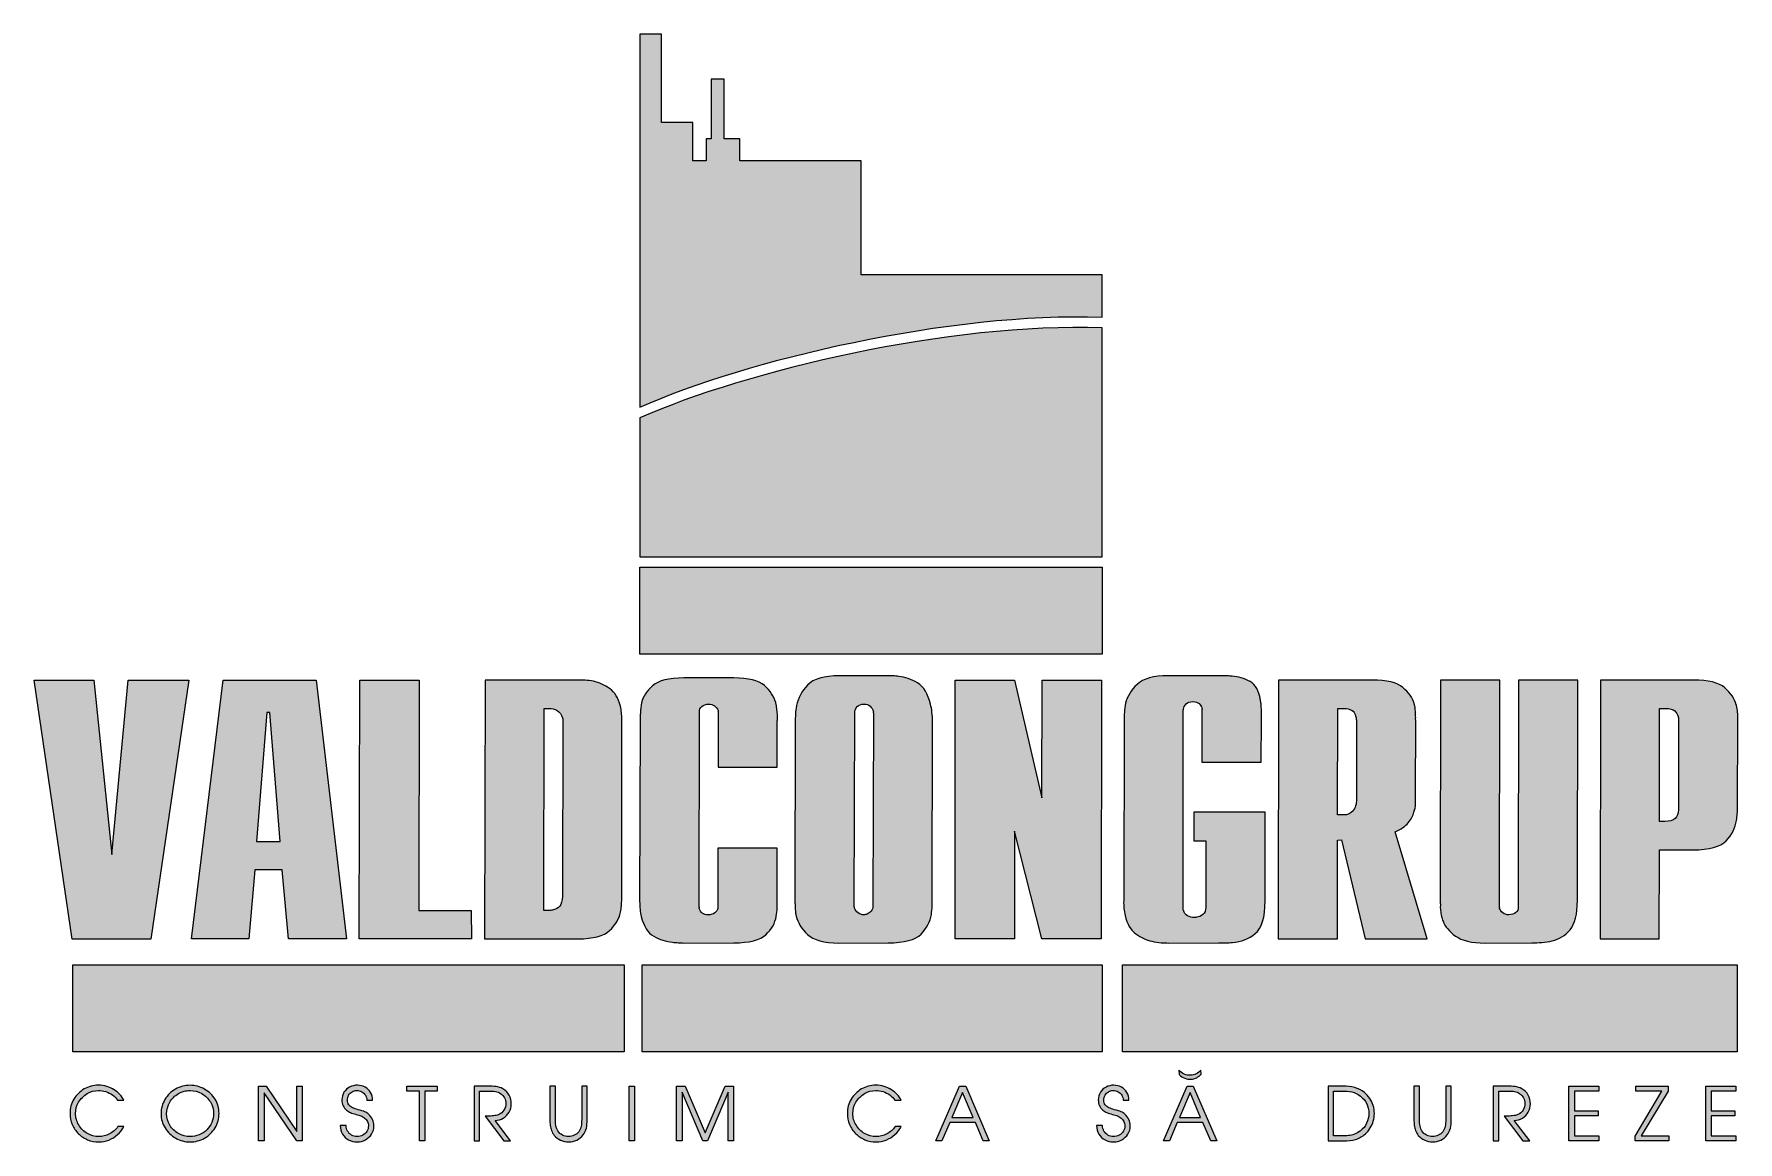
# Model space of a CAD drawing. Header units: inches. Extents: x 111.8 to 182.3, y 111.9 to 157.7.
import ezdxf

# ---------------------------------------------------------------- set-up
doc = ezdxf.new("R2010")
doc.units = ezdxf.units.IN
doc.header["$MEASUREMENT"] = 0
doc.layers.add('_U+0421_U+043B_U+043E_U+0439 1', color=7, linetype='Continuous')

msp = doc.modelspace()

# ---------------------------------------------------------------- hatches: boundary and pattern name
at = {"layer": '_U+0421_U+043B_U+043E_U+0439 1', "true_color": 0xef7c00}
h = msp.add_hatch(color=30, dxfattribs=at)
edge = h.paths.add_edge_path()
edge.add_spline(control_points=[(146.025, 147.739), (146.025, 147.739), (155.992, 147.739), (155.992, 147.739), (155.992, 147.739), (155.992, 145.983), (155.992, 145.983), (149.712, 146.22), (141.269, 144.217), (136.882, 142.262), (136.882, 147.405), (136.882, 152.548), (136.882, 157.692), (136.882, 157.692), (137.78, 157.692), (137.78, 157.692), (137.78, 157.692), (137.78, 154.031), (137.78, 154.031), (137.78, 154.031), (139.066, 154.031), (139.066, 154.031), (139.066, 154.031), (139.066, 152.444), (139.066, 152.444), (139.066, 152.444), (139.624, 152.444), (139.624, 152.444), (139.624, 152.444), (139.624, 153.366), (139.624, 153.366), (139.624, 153.366), (139.822, 153.366), (139.822, 153.366), (139.822, 153.366), (139.822, 155.823), (139.822, 155.823), (139.822, 155.823), (140.361, 155.823), (140.361, 155.823), (140.361, 155.823), (140.361, 153.366), (140.361, 153.366), (140.361, 153.366), (141.02, 153.366), (141.02, 153.366), (141.02, 153.366), (141.02, 152.444), (141.02, 152.444), (141.02, 152.444), (146.025, 152.444), (146.025, 152.444), (146.025, 152.444), (146.025, 147.739), (146.025, 147.739), (146.025, 147.739), (146.025, 147.739), (146.025, 147.739)], knot_values=[0, 0, 0, 0, 1, 1, 1, 2, 2, 2, 3, 3, 3, 4, 4, 4, 5, 5, 5, 6, 6, 6, 7, 7, 7, 8, 8, 8, 9, 9, 9, 10, 10, 10, 11, 11, 11, 12, 12, 12, 13, 13, 13, 14, 14, 14, 15, 15, 15, 16, 16, 16, 17, 17, 17, 18, 18, 18, 19, 19, 19, 19], degree=3, periodic=1)
at = {"layer": '_U+0421_U+043B_U+043E_U+0439 1', "true_color": 0x1c1c1b}
h = msp.add_hatch(color=250, dxfattribs=at)
edge = h.paths.add_edge_path()
edge.add_spline(control_points=[(155.992, 145.538), (155.992, 145.538), (155.992, 136.081), (155.992, 136.081), (155.992, 136.081), (136.882, 136.081), (136.882, 136.081), (136.882, 136.081), (136.882, 141.817), (136.882, 141.817), (141.269, 143.772), (149.712, 145.775), (155.992, 145.538), (155.992, 145.538), (155.992, 145.538), (155.992, 145.538)], knot_values=[0, 0, 0, 0, 1, 1, 1, 2, 2, 2, 3, 3, 3, 4, 4, 4, 5, 5, 5, 5], degree=3, periodic=1)
at = {"layer": '_U+0421_U+043B_U+043E_U+0439 1', "true_color": 0xef7c00}
for points in [[(136.882, 135.649), (155.992, 135.649), (155.992, 132.045), (136.882, 132.045)], [(136.981, 119.207), (155.992, 119.207), (155.992, 115.604), (136.981, 115.604)]]:
    msp.add_hatch(color=30, dxfattribs=at).paths.add_polyline_path(points)
at = {"layer": '_U+0421_U+043B_U+043E_U+0439 1', "true_color": 0x1c1c1b}
h = msp.add_hatch(color=250, dxfattribs=at)
h.dxf.hatch_style = 2
h.paths.add_polyline_path([(149.917, 120.279), (149.925, 130.979), (152.376, 130.979), (153.509, 126.113), (153.514, 130.979), (155.964, 130.979), (155.956, 120.279), (153.506, 120.279), (152.369, 124.737), (152.368, 120.279)])
edge = h.paths.add_edge_path()
edge.add_spline(control_points=[(145.763, 129.629), (145.763, 129.629), (145.743, 121.629), (145.743, 121.629), (145.743, 121.629), (145.744, 121.625), (145.746, 121.617), (145.748, 121.608), (145.749, 121.604), (145.749, 121.604), (145.751, 121.595), (145.753, 121.587), (145.755, 121.579), (145.758, 121.57), (145.76, 121.562), (145.762, 121.553), (145.78, 121.477), (145.828, 121.411), (145.904, 121.356), (145.981, 121.3), (146.058, 121.273), (146.136, 121.273), (146.155, 121.273), (146.177, 121.275), (146.2, 121.279), (146.223, 121.283), (146.248, 121.29), (146.275, 121.298), (146.337, 121.324), (146.393, 121.364), (146.443, 121.419), (146.493, 121.475), (146.517, 121.545), (146.516, 121.629), (146.516, 121.629), (146.536, 129.629), (146.536, 129.629), (146.534, 129.637), (146.532, 129.643), (146.531, 129.648), (146.53, 129.652), (146.533, 129.658), (146.541, 129.667), (146.539, 129.675), (146.537, 129.682), (146.536, 129.686), (146.535, 129.69), (146.534, 129.697), (146.532, 129.705), (146.515, 129.773), (146.473, 129.837), (146.405, 129.896), (146.338, 129.956), (146.25, 129.985), (146.143, 129.985), (146.026, 129.985), (145.935, 129.951), (145.869, 129.883), (145.802, 129.815), (145.767, 129.731), (145.763, 129.629), (145.763, 129.629), (145.763, 129.629), (145.763, 129.629)], knot_values=[0, 0, 0, 0, 1, 1, 1, 2, 2, 2, 3, 3, 3, 4, 4, 4, 5, 5, 5, 6, 6, 6, 7, 7, 7, 8, 8, 8, 9, 9, 9, 10, 10, 10, 11, 11, 11, 12, 12, 12, 13, 13, 13, 14, 14, 14, 15, 15, 15, 16, 16, 16, 17, 17, 17, 18, 18, 18, 19, 19, 19, 20, 20, 20, 21, 21, 21, 21], degree=3, periodic=1)
edge = h.paths.add_edge_path()
edge.add_spline(control_points=[(143.292, 121.935), (143.292, 121.935), (143.302, 129.247), (143.302, 129.247), (143.307, 129.348), (143.31, 129.457), (143.311, 129.571), (143.313, 129.686), (143.328, 129.803), (143.358, 129.922), (143.418, 130.236), (143.57, 130.52), (143.815, 130.775), (144.06, 131.03), (144.498, 131.157), (145.13, 131.157), (145.13, 131.157), (147.158, 131.157), (147.158, 131.157), (147.226, 131.157), (147.295, 131.155), (147.364, 131.151), (147.433, 131.147), (147.507, 131.14), (147.587, 131.132), (147.846, 131.106), (148.104, 131.015), (148.361, 130.858), (148.617, 130.701), (148.797, 130.41), (148.9, 129.985), (148.925, 129.883), (148.945, 129.771), (148.96, 129.648), (148.975, 129.525), (148.981, 129.391), (148.977, 129.247), (148.977, 129.247), (148.966, 121.935), (148.966, 121.935), (148.969, 121.842), (148.969, 121.74), (148.967, 121.629), (148.964, 121.519), (148.953, 121.404), (148.933, 121.286), (148.889, 120.988), (148.747, 120.719), (148.509, 120.477), (148.271, 120.235), (147.816, 120.114), (147.146, 120.114), (147.146, 120.114), (145.106, 120.101), (145.106, 120.101), (144.492, 120.109), (144.062, 120.228), (143.817, 120.458), (143.572, 120.687), (143.415, 120.942), (143.347, 121.222), (143.343, 121.239), (143.339, 121.256), (143.335, 121.273), (143.331, 121.29), (143.326, 121.311), (143.32, 121.337), (143.313, 121.404), (143.308, 121.475), (143.305, 121.547), (143.302, 121.619), (143.298, 121.689), (143.291, 121.757), (143.292, 121.791), (143.292, 121.823), (143.29, 121.852), (143.287, 121.882), (143.288, 121.91), (143.292, 121.935), (143.292, 121.935), (143.292, 121.935), (143.292, 121.935)], knot_values=[0, 0, 0, 0, 1, 1, 1, 2, 2, 2, 3, 3, 3, 4, 4, 4, 5, 5, 5, 6, 6, 6, 7, 7, 7, 8, 8, 8, 9, 9, 9, 10, 10, 10, 11, 11, 11, 12, 12, 12, 13, 13, 13, 14, 14, 14, 15, 15, 15, 16, 16, 16, 17, 17, 17, 18, 18, 18, 19, 19, 19, 20, 20, 20, 21, 21, 21, 22, 22, 22, 23, 23, 23, 24, 24, 24, 25, 25, 25, 26, 26, 26, 27, 27, 27, 27], degree=3, periodic=1)
edge = h.paths.add_edge_path()
edge.add_spline(control_points=[(140.106, 124.024), (140.106, 124.024), (142.556, 124.024), (142.556, 124.024), (142.556, 124.024), (142.558, 121.846), (142.558, 121.846), (142.561, 121.753), (142.562, 121.651), (142.559, 121.54), (142.557, 121.43), (142.544, 121.32), (142.522, 121.209), (142.474, 120.929), (142.33, 120.676), (142.093, 120.451), (141.856, 120.226), (141.411, 120.114), (140.76, 120.114), (140.76, 120.114), (138.692, 120.101), (138.692, 120.101), (138.622, 120.109), (138.547, 120.116), (138.468, 120.12), (138.389, 120.124), (138.31, 120.131), (138.23, 120.139), (137.962, 120.165), (137.703, 120.247), (137.455, 120.388), (137.207, 120.528), (137.035, 120.797), (136.939, 121.196), (136.916, 121.29), (136.899, 121.39), (136.888, 121.496), (136.877, 121.602), (136.872, 121.714), (136.872, 121.833), (136.872, 121.833), (136.89, 129.297), (136.89, 129.297), (136.894, 129.399), (136.898, 129.514), (136.901, 129.641), (136.905, 129.769), (136.919, 129.9), (136.945, 130.036), (137.009, 130.291), (137.164, 130.527), (137.408, 130.743), (137.652, 130.96), (138.081, 131.068), (138.693, 131.068), (138.693, 131.068), (140.765, 131.068), (140.765, 131.068), (141.367, 131.068), (141.789, 130.962), (142.03, 130.75), (142.271, 130.537), (142.428, 130.304), (142.499, 130.049), (142.501, 130.041), (142.503, 130.034), (142.504, 130.03), (142.505, 130.026), (142.506, 130.019), (142.508, 130.011), (142.512, 129.994), (142.516, 129.979), (142.519, 129.966), (142.522, 129.953), (142.525, 129.943), (142.527, 129.934), (142.538, 129.849), (142.548, 129.767), (142.558, 129.686), (142.567, 129.605), (142.571, 129.531), (142.568, 129.463), (142.566, 129.429), (142.566, 129.399), (142.567, 129.374), (142.569, 129.348), (142.568, 129.323), (142.564, 129.297), (142.564, 129.297), (142.563, 127.374), (142.563, 127.374), (142.563, 127.374), (140.112, 127.374), (140.112, 127.374), (140.112, 127.374), (140.115, 129.654), (140.115, 129.654), (140.113, 129.663), (140.111, 129.669), (140.11, 129.673), (140.109, 129.677), (140.112, 129.684), (140.12, 129.692), (140.118, 129.701), (140.116, 129.707), (140.115, 129.711), (140.114, 129.716), (140.114, 129.718), (140.114, 129.718), (140.084, 129.803), (140.034, 129.869), (139.964, 129.915), (139.894, 129.962), (139.816, 129.985), (139.728, 129.985), (139.612, 129.985), (139.517, 129.953), (139.445, 129.89), (139.373, 129.826), (139.339, 129.747), (139.342, 129.654), (139.342, 129.654), (139.335, 121.604), (139.335, 121.604), (139.337, 121.595), (139.338, 121.589), (139.339, 121.585), (139.34, 121.581), (139.342, 121.574), (139.344, 121.566), (139.336, 121.557), (139.333, 121.551), (139.334, 121.547), (139.335, 121.542), (139.336, 121.536), (139.338, 121.528), (139.357, 121.451), (139.399, 121.39), (139.463, 121.343), (139.528, 121.296), (139.609, 121.273), (139.706, 121.273), (139.813, 121.273), (139.904, 121.3), (139.978, 121.356), (140.052, 121.411), (140.096, 121.472), (140.108, 121.54), (140.104, 121.557), (140.104, 121.57), (140.107, 121.579), (140.109, 121.587), (140.11, 121.595), (140.108, 121.604), (140.108, 121.604), (140.106, 124.024), (140.106, 124.024), (140.106, 124.024), (140.106, 124.024), (140.106, 124.024)], knot_values=[0, 0, 0, 0, 1, 1, 1, 2, 2, 2, 3, 3, 3, 4, 4, 4, 5, 5, 5, 6, 6, 6, 7, 7, 7, 8, 8, 8, 9, 9, 9, 10, 10, 10, 11, 11, 11, 12, 12, 12, 13, 13, 13, 14, 14, 14, 15, 15, 15, 16, 16, 16, 17, 17, 17, 18, 18, 18, 19, 19, 19, 20, 20, 20, 21, 21, 21, 22, 22, 22, 23, 23, 23, 24, 24, 24, 25, 25, 25, 26, 26, 26, 27, 27, 27, 28, 28, 28, 29, 29, 29, 30, 30, 30, 31, 31, 31, 32, 32, 32, 33, 33, 33, 34, 34, 34, 35, 35, 35, 36, 36, 36, 37, 37, 37, 38, 38, 38, 39, 39, 39, 40, 40, 40, 41, 41, 41, 42, 42, 42, 43, 43, 43, 44, 44, 44, 45, 45, 45, 46, 46, 46, 47, 47, 47, 48, 48, 48, 49, 49, 49, 50, 50, 50, 51, 51, 51, 52, 52, 52, 53, 53, 53, 53], degree=3, periodic=1)
at = {"layer": '_U+0421_U+043B_U+043E_U+0439 1', "true_color": 0xef7c00}
h = msp.add_hatch(color=30, dxfattribs=at)
h.dxf.hatch_style = 2
edge = h.paths.add_edge_path()
edge.add_spline(control_points=[(179.041, 125.132), (179.041, 125.132), (179.26, 125.132), (179.26, 125.132), (179.454, 125.132), (179.598, 125.173), (179.69, 125.253), (179.782, 125.334), (179.828, 125.455), (179.828, 125.616), (179.828, 125.616), (179.831, 129.285), (179.831, 129.285), (179.836, 129.302), (179.836, 129.321), (179.831, 129.342), (179.826, 129.363), (179.825, 129.387), (179.829, 129.412), (179.827, 129.421), (179.824, 129.431), (179.821, 129.444), (179.818, 129.457), (179.816, 129.467), (179.814, 129.476), (179.793, 129.561), (179.745, 129.637), (179.671, 129.705), (179.596, 129.773), (179.471, 129.807), (179.296, 129.807), (179.296, 129.807), (179.048, 129.807), (179.048, 129.807), (179.048, 129.807), (179.041, 125.132), (179.041, 125.132), (179.041, 125.132), (179.041, 125.132), (179.041, 125.132)], knot_values=[0, 0, 0, 0, 1, 1, 1, 2, 2, 2, 3, 3, 3, 4, 4, 4, 5, 5, 5, 6, 6, 6, 7, 7, 7, 8, 8, 8, 9, 9, 9, 10, 10, 10, 11, 11, 11, 12, 12, 12, 13, 13, 13, 13], degree=3, periodic=1)
edge = h.paths.add_edge_path()
edge.add_spline(control_points=[(176.583, 120.279), (176.583, 120.279), (176.606, 130.979), (176.606, 130.979), (176.606, 130.979), (180.442, 130.979), (180.442, 130.979), (181.064, 130.979), (181.498, 130.873), (181.744, 130.66), (181.99, 130.448), (182.149, 130.215), (182.22, 129.96), (182.222, 129.951), (182.224, 129.945), (182.225, 129.941), (182.226, 129.936), (182.227, 129.93), (182.229, 129.922), (182.252, 129.828), (182.267, 129.737), (182.274, 129.648), (182.28, 129.559), (182.284, 129.476), (182.283, 129.399), (182.281, 129.365), (182.282, 129.334), (182.284, 129.304), (182.286, 129.274), (182.285, 129.247), (182.282, 129.221), (182.282, 129.221), (182.269, 125.718), (182.269, 125.718), (182.27, 125.633), (182.267, 125.544), (182.261, 125.451), (182.254, 125.357), (182.243, 125.264), (182.226, 125.17), (182.184, 124.865), (182.042, 124.587), (181.801, 124.336), (181.56, 124.086), (181.104, 123.96), (180.433, 123.96), (180.433, 123.96), (179.047, 123.96), (179.047, 123.96), (179.047, 123.96), (179.034, 120.279), (179.034, 120.279), (179.034, 120.279), (176.583, 120.279), (176.583, 120.279), (176.583, 120.279), (176.583, 120.279), (176.583, 120.279)], knot_values=[0, 0, 0, 0, 1, 1, 1, 2, 2, 2, 3, 3, 3, 4, 4, 4, 5, 5, 5, 6, 6, 6, 7, 7, 7, 8, 8, 8, 9, 9, 9, 10, 10, 10, 11, 11, 11, 12, 12, 12, 13, 13, 13, 14, 14, 14, 15, 15, 15, 16, 16, 16, 17, 17, 17, 18, 18, 18, 19, 19, 19, 19], degree=3, periodic=1)
edge = h.paths.add_edge_path()
edge.add_spline(control_points=[(169.987, 130.979), (169.987, 130.979), (172.437, 130.979), (172.437, 130.979), (172.437, 130.979), (172.426, 121.617), (172.426, 121.617), (172.428, 121.608), (172.43, 121.602), (172.431, 121.598), (172.432, 121.593), (172.434, 121.587), (172.436, 121.579), (172.428, 121.57), (172.425, 121.564), (172.426, 121.559), (172.427, 121.555), (172.428, 121.549), (172.43, 121.54), (172.447, 121.472), (172.491, 121.411), (172.563, 121.356), (172.634, 121.3), (172.719, 121.273), (172.816, 121.273), (172.933, 121.273), (173.028, 121.303), (173.101, 121.362), (173.174, 121.421), (173.207, 121.506), (173.2, 121.617), (173.2, 121.617), (173.21, 130.979), (173.21, 130.979), (173.21, 130.979), (175.661, 130.979), (175.661, 130.979), (175.661, 130.979), (175.65, 121.859), (175.65, 121.859), (175.649, 121.298), (175.547, 120.897), (175.343, 120.655), (175.139, 120.413), (174.894, 120.262), (174.606, 120.203), (174.471, 120.16), (174.329, 120.135), (174.18, 120.126), (174.031, 120.118), (173.894, 120.114), (173.767, 120.114), (173.767, 120.114), (171.83, 120.101), (171.83, 120.101), (171.274, 120.109), (170.866, 120.207), (170.607, 120.394), (170.348, 120.581), (170.177, 120.784), (170.095, 121.005), (170.077, 121.039), (170.064, 121.073), (170.055, 121.107), (170.047, 121.141), (170.039, 121.175), (170.031, 121.209), (170.01, 121.294), (169.996, 121.375), (169.987, 121.451), (169.978, 121.528), (169.976, 121.595), (169.981, 121.655), (169.983, 121.689), (169.982, 121.723), (169.978, 121.757), (169.975, 121.791), (169.975, 121.821), (169.979, 121.846), (169.979, 121.846), (169.987, 130.979), (169.987, 130.979), (169.987, 130.979), (169.987, 130.979), (169.987, 130.979)], knot_values=[0, 0, 0, 0, 1, 1, 1, 2, 2, 2, 3, 3, 3, 4, 4, 4, 5, 5, 5, 6, 6, 6, 7, 7, 7, 8, 8, 8, 9, 9, 9, 10, 10, 10, 11, 11, 11, 12, 12, 12, 13, 13, 13, 14, 14, 14, 15, 15, 15, 16, 16, 16, 17, 17, 17, 18, 18, 18, 19, 19, 19, 20, 20, 20, 21, 21, 21, 22, 22, 22, 23, 23, 23, 24, 24, 24, 25, 25, 25, 26, 26, 26, 27, 27, 27, 28, 28, 28, 28], degree=3, periodic=1)
edge = h.paths.add_edge_path()
edge.add_spline(control_points=[(165.724, 125.4), (165.724, 125.4), (165.986, 125.4), (165.986, 125.4), (166.151, 125.4), (166.281, 125.459), (166.373, 125.578), (166.466, 125.697), (166.513, 125.854), (166.515, 126.049), (166.515, 126.049), (166.511, 129.259), (166.511, 129.259), (166.511, 129.302), (166.509, 129.338), (166.507, 129.367), (166.505, 129.397), (166.499, 129.429), (166.491, 129.463), (166.458, 129.599), (166.397, 129.69), (166.308, 129.737), (166.219, 129.784), (166.121, 129.807), (166.014, 129.807), (166.014, 129.807), (165.737, 129.807), (165.737, 129.807), (165.737, 129.807), (165.724, 125.4), (165.724, 125.4), (165.724, 125.4), (165.724, 125.4), (165.724, 125.4)], knot_values=[0, 0, 0, 0, 1, 1, 1, 2, 2, 2, 3, 3, 3, 4, 4, 4, 5, 5, 5, 6, 6, 6, 7, 7, 7, 8, 8, 8, 9, 9, 9, 10, 10, 10, 11, 11, 11, 11], degree=3, periodic=1)
edge = h.paths.add_edge_path()
edge.add_spline(control_points=[(163.272, 120.279), (163.272, 120.279), (163.295, 130.979), (163.295, 130.979), (163.295, 130.979), (167.16, 130.979), (167.16, 130.979), (167.763, 130.979), (168.186, 130.877), (168.43, 130.673), (168.674, 130.469), (168.829, 130.249), (168.897, 130.011), (168.899, 130.002), (168.9, 129.996), (168.901, 129.992), (168.902, 129.987), (168.904, 129.981), (168.906, 129.973), (168.91, 129.956), (168.915, 129.936), (168.92, 129.915), (168.925, 129.894), (168.93, 129.875), (168.934, 129.858), (168.942, 129.781), (168.948, 129.707), (168.951, 129.635), (168.954, 129.563), (168.958, 129.497), (168.962, 129.438), (168.957, 129.421), (168.954, 129.401), (168.954, 129.38), (168.955, 129.359), (168.957, 129.34), (168.961, 129.323), (168.961, 129.323), (168.952, 126.164), (168.952, 126.164), (168.955, 126.071), (168.956, 125.967), (168.955, 125.852), (168.953, 125.737), (168.932, 125.625), (168.89, 125.514), (168.85, 125.362), (168.771, 125.215), (168.654, 125.075), (168.537, 124.935), (168.356, 124.81), (168.11, 124.699), (168.11, 124.699), (169.442, 120.279), (169.442, 120.279), (169.442, 120.279), (166.875, 120.279), (166.875, 120.279), (166.875, 120.279), (165.9, 124.368), (165.9, 124.368), (165.9, 124.368), (165.728, 124.355), (165.728, 124.355), (165.728, 124.355), (165.723, 120.279), (165.723, 120.279), (165.723, 120.279), (163.272, 120.279), (163.272, 120.279), (163.272, 120.279), (163.272, 120.279), (163.272, 120.279)], knot_values=[0, 0, 0, 0, 1, 1, 1, 2, 2, 2, 3, 3, 3, 4, 4, 4, 5, 5, 5, 6, 6, 6, 7, 7, 7, 8, 8, 8, 9, 9, 9, 10, 10, 10, 11, 11, 11, 12, 12, 12, 13, 13, 13, 14, 14, 14, 15, 15, 15, 16, 16, 16, 17, 17, 17, 18, 18, 18, 19, 19, 19, 20, 20, 20, 21, 21, 21, 22, 22, 22, 23, 23, 23, 24, 24, 24, 24], degree=3, periodic=1)
edge = h.paths.add_edge_path()
edge.add_spline(control_points=[(159.792, 125.514), (159.792, 125.514), (162.738, 125.514), (162.738, 125.514), (162.738, 125.514), (162.733, 121.859), (162.733, 121.859), (162.736, 121.162), (162.6, 120.708), (162.326, 120.496), (162.051, 120.284), (161.738, 120.16), (161.387, 120.126), (161.301, 120.118), (161.21, 120.114), (161.113, 120.114), (161.016, 120.114), (160.918, 120.114), (160.821, 120.114), (160.821, 120.114), (160.819, 120.114), (160.814, 120.114), (160.809, 120.114), (160.807, 120.114), (160.807, 120.114), (160.807, 120.114), (158.738, 120.101), (158.738, 120.101), (158.658, 120.109), (158.557, 120.116), (158.435, 120.12), (158.312, 120.124), (158.183, 120.143), (158.049, 120.177), (157.823, 120.228), (157.603, 120.33), (157.391, 120.483), (157.179, 120.636), (157.03, 120.891), (156.944, 121.247), (156.921, 121.341), (156.905, 121.436), (156.897, 121.534), (156.887, 121.632), (156.884, 121.736), (156.887, 121.846), (156.887, 121.846), (156.901, 129.323), (156.901, 129.323), (156.906, 129.425), (156.911, 129.535), (156.916, 129.654), (156.921, 129.773), (156.938, 129.896), (156.965, 130.023), (157.033, 130.304), (157.192, 130.563), (157.441, 130.8), (157.69, 131.038), (158.12, 131.157), (158.733, 131.157), (158.733, 131.157), (160.673, 131.157), (160.673, 131.157), (160.692, 131.157), (160.714, 131.157), (160.739, 131.157), (160.763, 131.157), (160.785, 131.157), (160.804, 131.157), (160.882, 131.157), (160.96, 131.157), (161.038, 131.157), (161.115, 131.157), (161.194, 131.153), (161.274, 131.144), (161.529, 131.136), (161.779, 131.076), (162.025, 130.966), (162.27, 130.856), (162.433, 130.635), (162.513, 130.304), (162.525, 130.253), (162.535, 130.202), (162.543, 130.151), (162.55, 130.1), (162.56, 130.049), (162.572, 129.998), (162.576, 129.905), (162.58, 129.807), (162.585, 129.705), (162.59, 129.603), (162.59, 129.484), (162.584, 129.348), (162.584, 129.348), (162.571, 127.591), (162.571, 127.591), (162.571, 127.591), (160.121, 127.591), (160.121, 127.591), (160.121, 127.591), (160.125, 129.743), (160.125, 129.743), (160.123, 129.752), (160.122, 129.758), (160.121, 129.762), (160.12, 129.767), (160.123, 129.773), (160.131, 129.781), (160.129, 129.79), (160.127, 129.796), (160.126, 129.801), (160.125, 129.805), (160.123, 129.811), (160.121, 129.82), (160.105, 129.888), (160.066, 129.949), (160.004, 130.004), (159.942, 130.06), (159.857, 130.087), (159.75, 130.087), (159.624, 130.087), (159.529, 130.055), (159.467, 129.992), (159.405, 129.928), (159.368, 129.858), (159.358, 129.781), (159.36, 129.773), (159.359, 129.767), (159.355, 129.762), (159.351, 129.758), (159.35, 129.752), (159.352, 129.743), (159.352, 129.743), (159.344, 121.579), (159.344, 121.579), (159.338, 121.562), (159.338, 121.542), (159.343, 121.521), (159.348, 121.5), (159.353, 121.481), (159.357, 121.464), (159.383, 121.353), (159.441, 121.275), (159.53, 121.228), (159.619, 121.182), (159.713, 121.158), (159.81, 121.158), (159.829, 121.158), (159.846, 121.158), (159.861, 121.158), (159.876, 121.158), (159.887, 121.162), (159.894, 121.171), (159.999, 121.179), (160.09, 121.218), (160.166, 121.286), (160.242, 121.353), (160.279, 121.451), (160.277, 121.579), (160.277, 121.579), (160.282, 124.33), (160.282, 124.33), (160.282, 124.33), (159.787, 124.33), (159.787, 124.33), (159.787, 124.33), (159.792, 125.514), (159.792, 125.514), (159.792, 125.514), (159.792, 125.514), (159.792, 125.514)], knot_values=[0, 0, 0, 0, 1, 1, 1, 2, 2, 2, 3, 3, 3, 4, 4, 4, 5, 5, 5, 6, 6, 6, 7, 7, 7, 8, 8, 8, 9, 9, 9, 10, 10, 10, 11, 11, 11, 12, 12, 12, 13, 13, 13, 14, 14, 14, 15, 15, 15, 16, 16, 16, 17, 17, 17, 18, 18, 18, 19, 19, 19, 20, 20, 20, 21, 21, 21, 22, 22, 22, 23, 23, 23, 24, 24, 24, 25, 25, 25, 26, 26, 26, 27, 27, 27, 28, 28, 28, 29, 29, 29, 30, 30, 30, 31, 31, 31, 32, 32, 32, 33, 33, 33, 34, 34, 34, 35, 35, 35, 36, 36, 36, 37, 37, 37, 38, 38, 38, 39, 39, 39, 40, 40, 40, 41, 41, 41, 42, 42, 42, 43, 43, 43, 44, 44, 44, 45, 45, 45, 46, 46, 46, 47, 47, 47, 48, 48, 48, 49, 49, 49, 50, 50, 50, 51, 51, 51, 52, 52, 52, 53, 53, 53, 54, 54, 54, 55, 55, 55, 56, 56, 56, 57, 57, 57, 57], degree=3, periodic=1)
h = msp.add_hatch(color=30, dxfattribs=at)
h.dxf.hatch_style = 2
edge = h.paths.add_edge_path()
edge.add_spline(control_points=[(132.913, 121.451), (132.913, 121.451), (133.146, 121.451), (133.146, 121.451), (133.175, 121.451), (133.204, 121.453), (133.232, 121.458), (133.26, 121.462), (133.288, 121.468), (133.315, 121.477), (133.416, 121.502), (133.5, 121.555), (133.568, 121.636), (133.636, 121.716), (133.673, 121.846), (133.679, 122.024), (133.679, 122.024), (133.696, 129.247), (133.696, 129.247), (133.698, 129.28), (133.698, 129.31), (133.697, 129.336), (133.695, 129.361), (133.692, 129.387), (133.686, 129.412), (133.641, 129.556), (133.565, 129.658), (133.458, 129.718), (133.352, 129.777), (133.245, 129.807), (133.138, 129.807), (133.138, 129.807), (132.919, 129.807), (132.919, 129.807), (132.919, 129.807), (132.913, 121.451), (132.913, 121.451), (132.913, 121.451), (132.913, 121.451), (132.913, 121.451)], knot_values=[0, 0, 0, 0, 1, 1, 1, 2, 2, 2, 3, 3, 3, 4, 4, 4, 5, 5, 5, 6, 6, 6, 7, 7, 7, 8, 8, 8, 9, 9, 9, 10, 10, 10, 11, 11, 11, 12, 12, 12, 13, 13, 13, 13], degree=3, periodic=1)
edge = h.paths.add_edge_path()
edge.add_spline(control_points=[(130.454, 120.279), (130.454, 120.279), (130.477, 130.979), (130.477, 130.979), (130.477, 130.979), (134.328, 130.979), (134.328, 130.979), (134.405, 130.979), (134.501, 130.977), (134.614, 130.972), (134.726, 130.968), (134.844, 130.953), (134.967, 130.928), (135.193, 130.877), (135.414, 130.777), (135.63, 130.629), (135.846, 130.48), (135.995, 130.236), (136.077, 129.896), (136.098, 129.811), (136.112, 129.724), (136.119, 129.635), (136.126, 129.546), (136.132, 129.45), (136.137, 129.348), (136.137, 129.348), (136.131, 121.897), (136.131, 121.897), (136.13, 121.821), (136.126, 121.738), (136.118, 121.649), (136.11, 121.559), (136.098, 121.468), (136.082, 121.375), (136.021, 121.103), (135.871, 120.853), (135.629, 120.623), (135.388, 120.394), (134.952, 120.279), (134.32, 120.279), (134.32, 120.279), (130.454, 120.279), (130.454, 120.279), (130.454, 120.279), (130.454, 120.279), (130.454, 120.279)], knot_values=[0, 0, 0, 0, 1, 1, 1, 2, 2, 2, 3, 3, 3, 4, 4, 4, 5, 5, 5, 6, 6, 6, 7, 7, 7, 8, 8, 8, 9, 9, 9, 10, 10, 10, 11, 11, 11, 12, 12, 12, 13, 13, 13, 14, 14, 14, 15, 15, 15, 15], degree=3, periodic=1)
h.paths.add_polyline_path([(125.279, 120.279), (125.302, 130.979), (127.752, 130.979), (127.738, 121.451), (129.911, 121.451), (129.918, 120.279)])
h.paths.add_polyline_path([(121.027, 124.304), (122.004, 124.304), (121.574, 129.641), (121.457, 129.641)])
h.paths.add_polyline_path([(118.339, 120.279), (119.646, 130.979), (123.496, 130.979), (124.743, 120.279), (122.351, 120.279), (122.084, 123.132), (120.96, 123.132), (120.717, 120.279)])
h.paths.add_polyline_path([(113.401, 120.266), (111.831, 130.979), (114.296, 130.979), (115.048, 123.769), (115.725, 130.979), (118.234, 130.979), (116.654, 120.266)])
at = {"layer": '_U+0421_U+043B_U+043E_U+0439 1', "true_color": 0x1c1c1b}
for points in [[(113.427, 119.207), (136.234, 119.207), (136.234, 115.604), (113.427, 115.604)], [(156.843, 119.207), (182.255, 119.207), (182.255, 115.604), (156.843, 115.604)]]:
    msp.add_hatch(color=250, dxfattribs=at).paths.add_polyline_path(points)
h = msp.add_hatch(color=250, dxfattribs=at)
h.dxf.hatch_style = 2
edge = h.paths.add_edge_path()
edge.add_spline(control_points=[(159.176, 114.667), (159.176, 114.667), (159.165, 114.844), (159.165, 114.844), (159.232, 114.776), (159.309, 114.723), (159.394, 114.685), (159.48, 114.648), (159.567, 114.632), (159.656, 114.638), (159.738, 114.643), (159.816, 114.663), (159.89, 114.7), (159.965, 114.737), (160.029, 114.786), (160.083, 114.846), (160.083, 114.846), (160.093, 114.678), (160.093, 114.678), (160.041, 114.621), (159.979, 114.574), (159.906, 114.537), (159.833, 114.501), (159.756, 114.48), (159.674, 114.475), (159.587, 114.47), (159.501, 114.484), (159.416, 114.517), (159.331, 114.549), (159.251, 114.6), (159.176, 114.667), (159.176, 114.667), (159.176, 114.667), (159.176, 114.667)], knot_values=[0, 0, 0, 0, 1, 1, 1, 2, 2, 2, 3, 3, 3, 4, 4, 4, 5, 5, 5, 6, 6, 6, 7, 7, 7, 8, 8, 8, 9, 9, 9, 10, 10, 10, 11, 11, 11, 11], degree=3, periodic=1)
h = msp.add_hatch(color=250, dxfattribs=at)
h.dxf.hatch_style = 2
edge = h.paths.add_edge_path()
edge.add_spline(control_points=[(115.286, 113.606), (115.23, 113.69), (115.16, 113.763), (115.075, 113.824), (114.99, 113.884), (114.897, 113.93), (114.797, 113.961), (114.697, 113.993), (114.595, 114.008), (114.494, 114.008), (114.326, 114.008), (114.17, 113.964), (114.023, 113.877), (113.877, 113.789), (113.761, 113.672), (113.674, 113.526), (113.588, 113.38), (113.545, 113.225), (113.545, 113.063), (113.545, 112.89), (113.589, 112.73), (113.677, 112.582), (113.765, 112.434), (113.884, 112.316), (114.033, 112.229), (114.181, 112.142), (114.341, 112.099), (114.509, 112.099), (114.661, 112.099), (114.808, 112.137), (114.949, 112.212), (115.09, 112.288), (115.205, 112.388), (115.295, 112.513), (115.295, 112.513), (115.547, 112.513), (115.547, 112.513), (115.481, 112.388), (115.395, 112.278), (115.286, 112.182), (115.178, 112.087), (115.057, 112.013), (114.922, 111.96), (114.788, 111.908), (114.65, 111.881), (114.509, 111.881), (114.345, 111.881), (114.191, 111.911), (114.046, 111.97), (113.902, 112.03), (113.774, 112.113), (113.664, 112.221), (113.555, 112.329), (113.47, 112.455), (113.409, 112.6), (113.348, 112.745), (113.318, 112.9), (113.318, 113.063), (113.318, 113.273), (113.37, 113.468), (113.476, 113.646), (113.581, 113.825), (113.724, 113.966), (113.904, 114.07), (114.084, 114.174), (114.279, 114.226), (114.491, 114.226), (114.736, 114.226), (114.954, 114.163), (115.144, 114.036), (115.225, 113.985), (115.303, 113.92), (115.38, 113.841), (115.456, 113.761), (115.509, 113.683), (115.538, 113.606), (115.538, 113.606), (115.286, 113.606), (115.286, 113.606), (115.286, 113.606), (115.286, 113.606), (115.286, 113.606)], knot_values=[0, 0, 0, 0, 1, 1, 1, 2, 2, 2, 3, 3, 3, 4, 4, 4, 5, 5, 5, 6, 6, 6, 7, 7, 7, 8, 8, 8, 9, 9, 9, 10, 10, 10, 11, 11, 11, 12, 12, 12, 13, 13, 13, 14, 14, 14, 15, 15, 15, 16, 16, 16, 17, 17, 17, 18, 18, 18, 19, 19, 19, 20, 20, 20, 21, 21, 21, 22, 22, 22, 23, 23, 23, 24, 24, 24, 25, 25, 25, 26, 26, 26, 27, 27, 27, 27], degree=3, periodic=1)
edge = h.paths.add_edge_path()
edge.add_spline(control_points=[(119.479, 113.06), (119.479, 112.846), (119.425, 112.648), (119.317, 112.467), (119.209, 112.286), (119.062, 112.143), (118.878, 112.038), (118.693, 111.933), (118.494, 111.881), (118.279, 111.881), (118.07, 111.881), (117.873, 111.933), (117.689, 112.037), (117.504, 112.141), (117.357, 112.282), (117.247, 112.461), (117.137, 112.639), (117.082, 112.834), (117.082, 113.044), (117.082, 113.259), (117.135, 113.457), (117.243, 113.637), (117.351, 113.818), (117.497, 113.961), (117.681, 114.066), (117.866, 114.171), (118.065, 114.223), (118.279, 114.223), (118.49, 114.223), (118.688, 114.172), (118.872, 114.068), (119.057, 113.964), (119.205, 113.823), (119.315, 113.645), (119.425, 113.466), (119.479, 113.272), (119.479, 113.06), (119.479, 113.06), (119.479, 113.06), (119.479, 113.06)], knot_values=[0, 0, 0, 0, 1, 1, 1, 2, 2, 2, 3, 3, 3, 4, 4, 4, 5, 5, 5, 6, 6, 6, 7, 7, 7, 8, 8, 8, 9, 9, 9, 10, 10, 10, 11, 11, 11, 12, 12, 12, 13, 13, 13, 13], degree=3, periodic=1)
edge = h.paths.add_edge_path()
edge.add_spline(control_points=[(118.283, 114.008), (118.108, 114.008), (117.946, 113.964), (117.796, 113.877), (117.646, 113.791), (117.527, 113.673), (117.44, 113.525), (117.352, 113.378), (117.309, 113.217), (117.309, 113.044), (117.309, 112.873), (117.354, 112.715), (117.443, 112.571), (117.533, 112.426), (117.653, 112.311), (117.804, 112.226), (117.954, 112.141), (118.114, 112.099), (118.283, 112.099), (118.413, 112.099), (118.537, 112.123), (118.656, 112.173), (118.775, 112.223), (118.879, 112.291), (118.968, 112.38), (119.058, 112.468), (119.127, 112.571), (119.177, 112.687), (119.227, 112.804), (119.252, 112.928), (119.252, 113.06), (119.252, 113.231), (119.208, 113.389), (119.119, 113.534), (119.031, 113.679), (118.911, 113.793), (118.761, 113.878), (118.612, 113.963), (118.452, 114.005), (118.283, 114.005), (118.283, 114.005), (118.283, 114.008), (118.283, 114.008), (118.283, 114.008), (118.283, 114.008), (118.283, 114.008)], knot_values=[0, 0, 0, 0, 1, 1, 1, 2, 2, 2, 3, 3, 3, 4, 4, 4, 5, 5, 5, 6, 6, 6, 7, 7, 7, 8, 8, 8, 9, 9, 9, 10, 10, 10, 11, 11, 11, 12, 12, 12, 13, 13, 13, 14, 14, 14, 15, 15, 15, 15], degree=3, periodic=1)
h.paths.add_polyline_path([(121.115, 114.19), (121.422, 114.19), (122.693, 112.308), (122.693, 114.19), (122.92, 114.19), (122.92, 111.921), (122.693, 111.921), (121.342, 113.916), (121.342, 111.921), (121.115, 111.921)])
edge = h.paths.add_edge_path()
edge.add_spline(control_points=[(124.732, 112.556), (124.734, 112.473), (124.755, 112.397), (124.795, 112.328), (124.835, 112.258), (124.889, 112.203), (124.958, 112.161), (125.027, 112.12), (125.103, 112.099), (125.186, 112.099), (125.272, 112.099), (125.351, 112.118), (125.422, 112.156), (125.493, 112.195), (125.551, 112.248), (125.593, 112.317), (125.635, 112.385), (125.656, 112.462), (125.656, 112.547), (125.656, 112.609), (125.642, 112.668), (125.614, 112.726), (125.585, 112.783), (125.547, 112.831), (125.5, 112.869), (125.452, 112.908), (125.402, 112.938), (125.349, 112.958), (125.296, 112.978), (125.229, 112.999), (125.149, 113.019), (125.052, 113.045), (124.974, 113.07), (124.915, 113.092), (124.855, 113.115), (124.8, 113.148), (124.749, 113.192), (124.623, 113.3), (124.559, 113.441), (124.559, 113.615), (124.559, 113.735), (124.588, 113.841), (124.646, 113.934), (124.703, 114.026), (124.781, 114.098), (124.879, 114.15), (124.977, 114.201), (125.086, 114.226), (125.204, 114.226), (125.317, 114.226), (125.421, 114.199), (125.517, 114.145), (125.613, 114.091), (125.688, 114.018), (125.744, 113.923), (125.8, 113.829), (125.828, 113.726), (125.828, 113.612), (125.828, 113.612), (125.592, 113.612), (125.592, 113.612), (125.587, 113.689), (125.566, 113.757), (125.529, 113.817), (125.492, 113.877), (125.444, 113.924), (125.383, 113.958), (125.323, 113.992), (125.254, 114.008), (125.177, 114.008), (125.106, 114.008), (125.04, 113.99), (124.98, 113.955), (124.92, 113.919), (124.873, 113.871), (124.838, 113.81), (124.804, 113.75), (124.786, 113.683), (124.786, 113.612), (124.786, 113.528), (124.807, 113.46), (124.848, 113.409), (124.889, 113.357), (124.94, 113.318), (125.001, 113.292), (125.063, 113.265), (125.14, 113.239), (125.234, 113.213), (125.354, 113.18), (125.442, 113.152), (125.5, 113.13), (125.556, 113.108), (125.614, 113.072), (125.671, 113.02), (125.738, 112.962), (125.79, 112.891), (125.828, 112.807), (125.865, 112.722), (125.883, 112.635), (125.883, 112.544), (125.883, 112.422), (125.852, 112.31), (125.788, 112.208), (125.725, 112.107), (125.64, 112.027), (125.534, 111.968), (125.428, 111.91), (125.314, 111.881), (125.192, 111.881), (125.065, 111.881), (124.947, 111.91), (124.839, 111.967), (124.732, 112.025), (124.646, 112.105), (124.583, 112.208), (124.52, 112.312), (124.489, 112.428), (124.489, 112.556), (124.489, 112.556), (124.732, 112.556), (124.732, 112.556), (124.732, 112.556), (124.732, 112.556), (124.732, 112.556)], knot_values=[0, 0, 0, 0, 1, 1, 1, 2, 2, 2, 3, 3, 3, 4, 4, 4, 5, 5, 5, 6, 6, 6, 7, 7, 7, 8, 8, 8, 9, 9, 9, 10, 10, 10, 11, 11, 11, 12, 12, 12, 13, 13, 13, 14, 14, 14, 15, 15, 15, 16, 16, 16, 17, 17, 17, 18, 18, 18, 19, 19, 19, 20, 20, 20, 21, 21, 21, 22, 22, 22, 23, 23, 23, 24, 24, 24, 25, 25, 25, 26, 26, 26, 27, 27, 27, 28, 28, 28, 29, 29, 29, 30, 30, 30, 31, 31, 31, 32, 32, 32, 33, 33, 33, 34, 34, 34, 35, 35, 35, 36, 36, 36, 37, 37, 37, 38, 38, 38, 39, 39, 39, 40, 40, 40, 41, 41, 41, 41], degree=3, periodic=1)
h.paths.add_polyline_path([(127.762, 113.984), (127.24, 113.984), (127.24, 114.19), (128.505, 114.19), (128.505, 113.984), (127.989, 113.984), (127.989, 111.921), (127.762, 111.921)])
edge = h.paths.add_edge_path()
edge.add_spline(control_points=[(130.027, 114.19), (130.027, 114.19), (130.567, 114.19), (130.567, 114.19), (130.711, 114.19), (130.833, 114.183), (130.934, 114.17), (131.034, 114.157), (131.127, 114.127), (131.212, 114.079), (131.326, 114.013), (131.413, 113.925), (131.474, 113.815), (131.535, 113.705), (131.565, 113.584), (131.565, 113.45), (131.565, 113.328), (131.535, 113.216), (131.475, 113.113), (131.415, 113.01), (131.335, 112.927), (131.232, 112.865), (131.129, 112.803), (131.017, 112.771), (130.896, 112.768), (130.896, 112.768), (131.534, 111.921), (131.534, 111.921), (131.534, 111.921), (131.252, 111.921), (131.252, 111.921), (131.252, 111.921), (130.482, 112.949), (130.482, 112.949), (130.482, 112.949), (130.549, 112.949), (130.549, 112.949), (130.66, 112.949), (130.753, 112.953), (130.831, 112.96), (130.908, 112.967), (130.978, 112.984), (131.043, 113.011), (131.136, 113.054), (131.208, 113.115), (131.26, 113.196), (131.312, 113.278), (131.338, 113.369), (131.338, 113.471), (131.338, 113.55), (131.319, 113.626), (131.281, 113.699), (131.243, 113.773), (131.191, 113.832), (131.126, 113.876), (131.06, 113.924), (130.988, 113.954), (130.91, 113.966), (130.832, 113.978), (130.733, 113.984), (130.614, 113.984), (130.614, 113.984), (130.254, 113.984), (130.254, 113.984), (130.254, 113.984), (130.254, 111.921), (130.254, 111.921), (130.254, 111.921), (130.027, 111.921), (130.027, 111.921), (130.027, 111.921), (130.027, 114.19), (130.027, 114.19), (130.027, 114.19), (130.027, 114.19), (130.027, 114.19)], knot_values=[0, 0, 0, 0, 1, 1, 1, 2, 2, 2, 3, 3, 3, 4, 4, 4, 5, 5, 5, 6, 6, 6, 7, 7, 7, 8, 8, 8, 9, 9, 9, 10, 10, 10, 11, 11, 11, 12, 12, 12, 13, 13, 13, 14, 14, 14, 15, 15, 15, 16, 16, 16, 17, 17, 17, 18, 18, 18, 19, 19, 19, 20, 20, 20, 21, 21, 21, 22, 22, 22, 23, 23, 23, 24, 24, 24, 25, 25, 25, 25], degree=3, periodic=1)
edge = h.paths.add_edge_path()
edge.add_spline(control_points=[(133.385, 114.19), (133.385, 114.19), (133.385, 112.811), (133.385, 112.811), (133.385, 112.604), (133.42, 112.445), (133.49, 112.335), (133.538, 112.261), (133.601, 112.203), (133.68, 112.161), (133.759, 112.12), (133.843, 112.099), (133.932, 112.099), (134.012, 112.099), (134.091, 112.117), (134.167, 112.154), (134.243, 112.19), (134.304, 112.24), (134.35, 112.304), (134.399, 112.371), (134.433, 112.445), (134.45, 112.527), (134.467, 112.61), (134.475, 112.704), (134.475, 112.811), (134.475, 112.811), (134.475, 114.19), (134.475, 114.19), (134.475, 114.19), (134.702, 114.19), (134.702, 114.19), (134.702, 114.19), (134.702, 112.811), (134.702, 112.811), (134.702, 112.675), (134.691, 112.556), (134.668, 112.453), (134.646, 112.351), (134.601, 112.256), (134.533, 112.17), (134.464, 112.077), (134.376, 112.006), (134.269, 111.956), (134.163, 111.906), (134.051, 111.881), (133.931, 111.881), (133.817, 111.881), (133.707, 111.904), (133.602, 111.952), (133.498, 111.999), (133.411, 112.065), (133.339, 112.151), (133.29, 112.212), (133.252, 112.279), (133.225, 112.349), (133.199, 112.419), (133.181, 112.492), (133.172, 112.567), (133.163, 112.641), (133.158, 112.723), (133.158, 112.811), (133.158, 112.811), (133.158, 114.19), (133.158, 114.19), (133.158, 114.19), (133.385, 114.19), (133.385, 114.19), (133.385, 114.19), (133.385, 114.19), (133.385, 114.19)], knot_values=[0, 0, 0, 0, 1, 1, 1, 2, 2, 2, 3, 3, 3, 4, 4, 4, 5, 5, 5, 6, 6, 6, 7, 7, 7, 8, 8, 8, 9, 9, 9, 10, 10, 10, 11, 11, 11, 12, 12, 12, 13, 13, 13, 14, 14, 14, 15, 15, 15, 16, 16, 16, 17, 17, 17, 18, 18, 18, 19, 19, 19, 20, 20, 20, 21, 21, 21, 22, 22, 22, 23, 23, 23, 23], degree=3, periodic=1)
h.paths.add_polyline_path([(136.437, 114.19), (136.664, 114.19), (136.664, 111.921), (136.437, 111.921)])
h.paths.add_polyline_path([(138.399, 114.19), (138.749, 114.19), (139.577, 112.259), (140.404, 114.19), (140.754, 114.19), (140.754, 111.921), (140.527, 111.921), (140.527, 113.938), (139.673, 111.921), (139.48, 111.921), (138.626, 113.938), (138.626, 111.921), (138.399, 111.921)])
edge = h.paths.add_edge_path()
edge.add_spline(control_points=[(147.428, 113.606), (147.373, 113.69), (147.303, 113.763), (147.217, 113.824), (147.132, 113.884), (147.039, 113.93), (146.939, 113.961), (146.839, 113.993), (146.738, 114.008), (146.636, 114.008), (146.468, 114.008), (146.312, 113.964), (146.166, 113.877), (146.02, 113.789), (145.903, 113.672), (145.817, 113.526), (145.73, 113.38), (145.687, 113.225), (145.687, 113.063), (145.687, 112.89), (145.731, 112.73), (145.82, 112.582), (145.908, 112.434), (146.026, 112.316), (146.175, 112.229), (146.324, 112.142), (146.483, 112.099), (146.651, 112.099), (146.803, 112.099), (146.95, 112.137), (147.091, 112.212), (147.232, 112.288), (147.347, 112.388), (147.437, 112.513), (147.437, 112.513), (147.689, 112.513), (147.689, 112.513), (147.623, 112.388), (147.537, 112.278), (147.428, 112.182), (147.32, 112.087), (147.199, 112.013), (147.065, 111.96), (146.93, 111.908), (146.792, 111.881), (146.651, 111.881), (146.487, 111.881), (146.333, 111.911), (146.189, 111.97), (146.044, 112.03), (145.916, 112.113), (145.806, 112.221), (145.697, 112.329), (145.612, 112.455), (145.551, 112.6), (145.49, 112.745), (145.46, 112.9), (145.46, 113.063), (145.46, 113.273), (145.513, 113.468), (145.618, 113.646), (145.724, 113.825), (145.866, 113.966), (146.046, 114.07), (146.226, 114.174), (146.421, 114.226), (146.633, 114.226), (146.878, 114.226), (147.096, 114.163), (147.287, 114.036), (147.367, 113.985), (147.445, 113.92), (147.522, 113.841), (147.599, 113.761), (147.652, 113.683), (147.68, 113.606), (147.68, 113.606), (147.428, 113.606), (147.428, 113.606), (147.428, 113.606), (147.428, 113.606), (147.428, 113.606)], knot_values=[0, 0, 0, 0, 1, 1, 1, 2, 2, 2, 3, 3, 3, 4, 4, 4, 5, 5, 5, 6, 6, 6, 7, 7, 7, 8, 8, 8, 9, 9, 9, 10, 10, 10, 11, 11, 11, 12, 12, 12, 13, 13, 13, 14, 14, 14, 15, 15, 15, 16, 16, 16, 17, 17, 17, 18, 18, 18, 19, 19, 19, 20, 20, 20, 21, 21, 21, 22, 22, 22, 23, 23, 23, 24, 24, 24, 25, 25, 25, 26, 26, 26, 27, 27, 27, 27], degree=3, periodic=1)
h.paths.add_polyline_path([(150.102, 114.19), (150.354, 114.19), (151.327, 111.921), (151.081, 111.921), (150.753, 112.682), (149.697, 112.682), (149.368, 111.921), (149.123, 111.921)])
h.paths.add_polyline_path([(150.664, 112.887), (150.228, 113.929), (149.786, 112.887)])
edge = h.paths.add_edge_path()
edge.add_spline(control_points=[(156.008, 112.556), (156.011, 112.473), (156.032, 112.397), (156.072, 112.328), (156.112, 112.258), (156.166, 112.203), (156.235, 112.161), (156.304, 112.12), (156.38, 112.099), (156.463, 112.099), (156.549, 112.099), (156.627, 112.118), (156.699, 112.156), (156.77, 112.195), (156.828, 112.248), (156.869, 112.317), (156.912, 112.385), (156.933, 112.462), (156.933, 112.547), (156.933, 112.609), (156.919, 112.668), (156.89, 112.726), (156.862, 112.783), (156.824, 112.831), (156.776, 112.869), (156.729, 112.908), (156.679, 112.938), (156.625, 112.958), (156.573, 112.978), (156.506, 112.999), (156.426, 113.019), (156.329, 113.045), (156.251, 113.07), (156.191, 113.092), (156.132, 113.115), (156.077, 113.148), (156.026, 113.192), (155.899, 113.3), (155.836, 113.441), (155.836, 113.615), (155.836, 113.735), (155.865, 113.841), (155.922, 113.934), (155.98, 114.026), (156.057, 114.098), (156.156, 114.15), (156.254, 114.201), (156.362, 114.226), (156.481, 114.226), (156.594, 114.226), (156.698, 114.199), (156.794, 114.145), (156.889, 114.091), (156.965, 114.018), (157.021, 113.923), (157.077, 113.829), (157.105, 113.726), (157.105, 113.612), (157.105, 113.612), (156.868, 113.612), (156.868, 113.612), (156.863, 113.689), (156.842, 113.757), (156.806, 113.817), (156.769, 113.877), (156.721, 113.924), (156.66, 113.958), (156.599, 113.992), (156.531, 114.008), (156.454, 114.008), (156.382, 114.008), (156.316, 113.99), (156.257, 113.955), (156.197, 113.919), (156.15, 113.871), (156.115, 113.81), (156.08, 113.75), (156.063, 113.683), (156.063, 113.612), (156.063, 113.528), (156.084, 113.46), (156.125, 113.409), (156.165, 113.357), (156.217, 113.318), (156.278, 113.292), (156.339, 113.265), (156.417, 113.239), (156.511, 113.213), (156.631, 113.18), (156.719, 113.152), (156.776, 113.13), (156.833, 113.108), (156.89, 113.072), (156.948, 113.02), (157.015, 112.962), (157.067, 112.891), (157.104, 112.807), (157.142, 112.722), (157.16, 112.635), (157.16, 112.544), (157.16, 112.422), (157.128, 112.31), (157.065, 112.208), (157.001, 112.107), (156.917, 112.027), (156.811, 111.968), (156.705, 111.91), (156.591, 111.881), (156.469, 111.881), (156.341, 111.881), (156.224, 111.91), (156.116, 111.967), (156.008, 112.025), (155.923, 112.105), (155.86, 112.208), (155.797, 112.312), (155.765, 112.428), (155.765, 112.556), (155.765, 112.556), (156.008, 112.556), (156.008, 112.556), (156.008, 112.556), (156.008, 112.556), (156.008, 112.556)], knot_values=[0, 0, 0, 0, 1, 1, 1, 2, 2, 2, 3, 3, 3, 4, 4, 4, 5, 5, 5, 6, 6, 6, 7, 7, 7, 8, 8, 8, 9, 9, 9, 10, 10, 10, 11, 11, 11, 12, 12, 12, 13, 13, 13, 14, 14, 14, 15, 15, 15, 16, 16, 16, 17, 17, 17, 18, 18, 18, 19, 19, 19, 20, 20, 20, 21, 21, 21, 22, 22, 22, 23, 23, 23, 24, 24, 24, 25, 25, 25, 26, 26, 26, 27, 27, 27, 28, 28, 28, 29, 29, 29, 30, 30, 30, 31, 31, 31, 32, 32, 32, 33, 33, 33, 34, 34, 34, 35, 35, 35, 36, 36, 36, 37, 37, 37, 38, 38, 38, 39, 39, 39, 40, 40, 40, 41, 41, 41, 41], degree=3, periodic=1)
h.paths.add_polyline_path([(159.509, 114.19), (159.76, 114.19), (160.733, 111.921), (160.487, 111.921), (160.159, 112.682), (159.103, 112.682), (158.775, 111.921), (158.529, 111.921)])
h.paths.add_polyline_path([(160.07, 112.887), (159.635, 113.929), (159.192, 112.887)])
edge = h.paths.add_edge_path()
edge.add_spline(control_points=[(165.337, 114.19), (165.337, 114.19), (165.948, 114.19), (165.948, 114.19), (166.131, 114.188), (166.295, 114.168), (166.44, 114.129), (166.584, 114.09), (166.717, 114.023), (166.839, 113.925), (166.925, 113.855), (166.998, 113.774), (167.061, 113.68), (167.123, 113.588), (167.171, 113.488), (167.204, 113.381), (167.237, 113.275), (167.254, 113.167), (167.254, 113.06), (167.254, 112.952), (167.239, 112.846), (167.21, 112.745), (167.18, 112.643), (167.138, 112.547), (167.083, 112.457), (167.027, 112.368), (166.961, 112.287), (166.883, 112.216), (166.756, 112.101), (166.62, 112.023), (166.475, 111.982), (166.329, 111.941), (166.159, 111.921), (165.964, 111.921), (165.964, 111.921), (165.337, 111.921), (165.337, 111.921), (165.337, 111.921), (165.337, 114.19), (165.337, 114.19), (165.337, 114.19), (165.337, 114.19), (165.337, 114.19)], knot_values=[0, 0, 0, 0, 1, 1, 1, 2, 2, 2, 3, 3, 3, 4, 4, 4, 5, 5, 5, 6, 6, 6, 7, 7, 7, 8, 8, 8, 9, 9, 9, 10, 10, 10, 11, 11, 11, 12, 12, 12, 13, 13, 13, 14, 14, 14, 14], degree=3, periodic=1)
edge = h.paths.add_edge_path()
edge.add_spline(control_points=[(165.857, 112.126), (165.987, 112.128), (166.094, 112.133), (166.177, 112.141), (166.26, 112.149), (166.344, 112.167), (166.429, 112.197), (166.515, 112.227), (166.597, 112.273), (166.676, 112.335), (166.788, 112.423), (166.873, 112.529), (166.934, 112.654), (166.994, 112.779), (167.025, 112.914), (167.026, 113.06), (167.023, 113.355), (166.906, 113.594), (166.673, 113.778), (166.56, 113.866), (166.443, 113.922), (166.319, 113.947), (166.197, 113.972), (166.043, 113.984), (165.857, 113.984), (165.857, 113.984), (165.565, 113.984), (165.565, 113.984), (165.565, 113.984), (165.565, 112.126), (165.565, 112.126), (165.565, 112.126), (165.857, 112.126), (165.857, 112.126), (165.857, 112.126), (165.857, 112.126), (165.857, 112.126)], knot_values=[0, 0, 0, 0, 1, 1, 1, 2, 2, 2, 3, 3, 3, 4, 4, 4, 5, 5, 5, 6, 6, 6, 7, 7, 7, 8, 8, 8, 9, 9, 9, 10, 10, 10, 11, 11, 11, 12, 12, 12, 12], degree=3, periodic=1)
edge = h.paths.add_edge_path()
edge.add_spline(control_points=[(169.116, 114.19), (169.116, 114.19), (169.116, 112.811), (169.116, 112.811), (169.116, 112.604), (169.151, 112.445), (169.221, 112.335), (169.269, 112.261), (169.332, 112.203), (169.411, 112.161), (169.489, 112.12), (169.574, 112.099), (169.663, 112.099), (169.743, 112.099), (169.821, 112.117), (169.898, 112.154), (169.974, 112.19), (170.035, 112.24), (170.08, 112.304), (170.13, 112.371), (170.163, 112.445), (170.18, 112.527), (170.197, 112.61), (170.206, 112.704), (170.206, 112.811), (170.206, 112.811), (170.206, 114.19), (170.206, 114.19), (170.206, 114.19), (170.433, 114.19), (170.433, 114.19), (170.433, 114.19), (170.433, 112.811), (170.433, 112.811), (170.433, 112.675), (170.422, 112.556), (170.399, 112.453), (170.376, 112.351), (170.331, 112.256), (170.264, 112.17), (170.195, 112.077), (170.107, 112.006), (170, 111.956), (169.894, 111.906), (169.781, 111.881), (169.662, 111.881), (169.547, 111.881), (169.437, 111.904), (169.333, 111.952), (169.229, 111.999), (169.141, 112.065), (169.07, 112.151), (169.021, 112.212), (168.983, 112.279), (168.956, 112.349), (168.929, 112.419), (168.911, 112.492), (168.902, 112.567), (168.894, 112.641), (168.889, 112.723), (168.889, 112.811), (168.889, 112.811), (168.889, 114.19), (168.889, 114.19), (168.889, 114.19), (169.116, 114.19), (169.116, 114.19), (169.116, 114.19), (169.116, 114.19), (169.116, 114.19)], knot_values=[0, 0, 0, 0, 1, 1, 1, 2, 2, 2, 3, 3, 3, 4, 4, 4, 5, 5, 5, 6, 6, 6, 7, 7, 7, 8, 8, 8, 9, 9, 9, 10, 10, 10, 11, 11, 11, 12, 12, 12, 13, 13, 13, 14, 14, 14, 15, 15, 15, 16, 16, 16, 17, 17, 17, 18, 18, 18, 19, 19, 19, 20, 20, 20, 21, 21, 21, 22, 22, 22, 23, 23, 23, 23], degree=3, periodic=1)
edge = h.paths.add_edge_path()
edge.add_spline(control_points=[(172.168, 114.19), (172.168, 114.19), (172.708, 114.19), (172.708, 114.19), (172.851, 114.19), (172.973, 114.183), (173.074, 114.17), (173.175, 114.157), (173.268, 114.127), (173.353, 114.079), (173.467, 114.013), (173.554, 113.925), (173.615, 113.815), (173.675, 113.705), (173.706, 113.584), (173.706, 113.45), (173.706, 113.328), (173.676, 113.216), (173.616, 113.113), (173.556, 113.01), (173.475, 112.927), (173.373, 112.865), (173.27, 112.803), (173.158, 112.771), (173.036, 112.768), (173.036, 112.768), (173.675, 111.921), (173.675, 111.921), (173.675, 111.921), (173.393, 111.921), (173.393, 111.921), (173.393, 111.921), (172.623, 112.949), (172.623, 112.949), (172.623, 112.949), (172.69, 112.949), (172.69, 112.949), (172.801, 112.949), (172.894, 112.953), (172.971, 112.96), (173.049, 112.967), (173.119, 112.984), (173.184, 113.011), (173.277, 113.054), (173.349, 113.115), (173.401, 113.196), (173.452, 113.278), (173.478, 113.369), (173.478, 113.471), (173.478, 113.55), (173.46, 113.626), (173.422, 113.699), (173.383, 113.773), (173.332, 113.832), (173.267, 113.876), (173.201, 113.924), (173.128, 113.954), (173.051, 113.966), (172.972, 113.978), (172.874, 113.984), (172.754, 113.984), (172.754, 113.984), (172.395, 113.984), (172.395, 113.984), (172.395, 113.984), (172.395, 111.921), (172.395, 111.921), (172.395, 111.921), (172.168, 111.921), (172.168, 111.921), (172.168, 111.921), (172.168, 114.19), (172.168, 114.19), (172.168, 114.19), (172.168, 114.19), (172.168, 114.19)], knot_values=[0, 0, 0, 0, 1, 1, 1, 2, 2, 2, 3, 3, 3, 4, 4, 4, 5, 5, 5, 6, 6, 6, 7, 7, 7, 8, 8, 8, 9, 9, 9, 10, 10, 10, 11, 11, 11, 12, 12, 12, 13, 13, 13, 14, 14, 14, 15, 15, 15, 16, 16, 16, 17, 17, 17, 18, 18, 18, 19, 19, 19, 20, 20, 20, 21, 21, 21, 22, 22, 22, 23, 23, 23, 24, 24, 24, 25, 25, 25, 25], degree=3, periodic=1)
h.paths.add_polyline_path([(175.299, 114.19), (176.54, 114.19), (176.54, 113.984), (175.526, 113.984), (175.526, 113.167), (176.506, 113.167), (176.506, 112.962), (175.526, 112.962), (175.526, 112.126), (176.54, 112.126), (176.54, 111.921), (175.299, 111.921)])
h.paths.add_polyline_path([(178.032, 112.123), (179.146, 113.984), (178.066, 113.984), (178.066, 114.19), (179.401, 114.19), (179.401, 113.984), (178.29, 112.126), (179.435, 112.126), (179.435, 111.921), (178.032, 111.921)])
h.paths.add_polyline_path([(180.953, 114.19), (182.194, 114.19), (182.194, 113.984), (181.181, 113.984), (181.181, 113.167), (182.16, 113.167), (182.16, 112.962), (181.181, 112.962), (181.181, 112.126), (182.194, 112.126), (182.194, 111.921), (180.953, 111.921)])

# ---------------------------------------------------------------- linework, layer by layer
at = {"layer": '_U+0421_U+043B_U+043E_U+0439 1', "lineweight": 0}
for points in [[(136.882, 135.649), (155.992, 135.649), (155.992, 132.045), (136.882, 132.045), (136.882, 135.649), (136.882, 135.649)], [(113.401, 120.266), (111.831, 130.979), (114.296, 130.979), (115.048, 123.769), (115.725, 130.979), (118.234, 130.979), (116.654, 120.266), (113.401, 120.266), (113.401, 120.266)], [(118.339, 120.279), (119.646, 130.979), (123.496, 130.979), (124.743, 120.279), (122.351, 120.279), (122.084, 123.132), (120.96, 123.132), (120.717, 120.279), (118.339, 120.279), (118.339, 120.279)], [(125.279, 120.279), (125.302, 130.979), (127.752, 130.979), (127.738, 121.451), (129.911, 121.451), (129.918, 120.279), (125.279, 120.279), (125.279, 120.279)], [(149.917, 120.279), (149.925, 130.979), (152.376, 130.979), (153.509, 126.113), (153.514, 130.979), (155.964, 130.979), (155.956, 120.279), (153.506, 120.279), (152.369, 124.737), (152.368, 120.279), (149.917, 120.279), (149.917, 120.279)], [(121.027, 124.304), (122.004, 124.304), (121.574, 129.641), (121.457, 129.641), (121.027, 124.304), (121.027, 124.304)], [(113.427, 119.207), (136.234, 119.207), (136.234, 115.604), (113.427, 115.604), (113.427, 119.207), (113.427, 119.207)], [(136.981, 119.207), (155.992, 119.207), (155.992, 115.604), (136.981, 115.604), (136.981, 119.207), (136.981, 119.207)], [(156.843, 119.207), (182.255, 119.207), (182.255, 115.604), (156.843, 115.604), (156.843, 119.207), (156.843, 119.207)], [(121.115, 114.19), (121.422, 114.19), (122.693, 112.308), (122.693, 114.19), (122.92, 114.19), (122.92, 111.921), (122.693, 111.921), (121.342, 113.916), (121.342, 111.921), (121.115, 111.921), (121.115, 114.19), (121.115, 114.19)], [(127.762, 113.984), (127.24, 113.984), (127.24, 114.19), (128.505, 114.19), (128.505, 113.984), (127.989, 113.984), (127.989, 111.921), (127.762, 111.921), (127.762, 113.984), (127.762, 113.984)], [(136.437, 114.19), (136.664, 114.19), (136.664, 111.921), (136.437, 111.921), (136.437, 114.19), (136.437, 114.19)], [(138.399, 114.19), (138.749, 114.19), (139.577, 112.259), (140.404, 114.19), (140.754, 114.19), (140.754, 111.921), (140.527, 111.921), (140.527, 113.938), (139.673, 111.921), (139.48, 111.921), (138.626, 113.938), (138.626, 111.921), (138.399, 111.921), (138.399, 114.19), (138.399, 114.19)], [(150.102, 114.19), (150.354, 114.19), (151.327, 111.921), (151.081, 111.921), (150.753, 112.682), (149.697, 112.682), (149.368, 111.921), (149.123, 111.921), (150.102, 114.19), (150.102, 114.19)], [(159.509, 114.19), (159.76, 114.19), (160.733, 111.921), (160.487, 111.921), (160.159, 112.682), (159.103, 112.682), (158.775, 111.921), (158.529, 111.921), (159.509, 114.19), (159.509, 114.19)], [(175.299, 114.19), (176.54, 114.19), (176.54, 113.984), (175.526, 113.984), (175.526, 113.167), (176.506, 113.167), (176.506, 112.962), (175.526, 112.962), (175.526, 112.126), (176.54, 112.126), (176.54, 111.921), (175.299, 111.921), (175.299, 114.19), (175.299, 114.19)], [(178.032, 112.123), (179.146, 113.984), (178.066, 113.984), (178.066, 114.19), (179.401, 114.19), (179.401, 113.984), (178.29, 112.126), (179.435, 112.126), (179.435, 111.921), (178.032, 111.921), (178.032, 112.123), (178.032, 112.123)], [(180.953, 114.19), (182.194, 114.19), (182.194, 113.984), (181.181, 113.984), (181.181, 113.167), (182.16, 113.167), (182.16, 112.962), (181.181, 112.962), (181.181, 112.126), (182.194, 112.126), (182.194, 111.921), (180.953, 111.921), (180.953, 114.19), (180.953, 114.19)], [(150.664, 112.887), (150.228, 113.929), (149.786, 112.887), (150.664, 112.887), (150.664, 112.887)], [(160.07, 112.887), (159.635, 113.929), (159.192, 112.887), (160.07, 112.887), (160.07, 112.887)]]:
    msp.add_lwpolyline(points, dxfattribs=at)
for points, knots in [([(146.025, 147.739), (146.025, 147.739), (155.992, 147.739), (155.992, 147.739), (155.992, 147.739), (155.992, 145.983), (155.992, 145.983), (149.712, 146.22), (141.269, 144.217), (136.882, 142.262), (136.882, 147.405), (136.882, 152.548), (136.882, 157.692), (136.882, 157.692), (137.78, 157.692), (137.78, 157.692), (137.78, 157.692), (137.78, 154.031), (137.78, 154.031), (137.78, 154.031), (139.066, 154.031), (139.066, 154.031), (139.066, 154.031), (139.066, 152.444), (139.066, 152.444), (139.066, 152.444), (139.624, 152.444), (139.624, 152.444), (139.624, 152.444), (139.624, 153.366), (139.624, 153.366), (139.624, 153.366), (139.822, 153.366), (139.822, 153.366), (139.822, 153.366), (139.822, 155.823), (139.822, 155.823), (139.822, 155.823), (140.361, 155.823), (140.361, 155.823), (140.361, 155.823), (140.361, 153.366), (140.361, 153.366), (140.361, 153.366), (141.02, 153.366), (141.02, 153.366), (141.02, 153.366), (141.02, 152.444), (141.02, 152.444), (141.02, 152.444), (146.025, 152.444), (146.025, 152.444), (146.025, 152.444), (146.025, 147.739), (146.025, 147.739), (146.025, 147.739), (146.025, 147.739), (146.025, 147.739)], [0, 0, 0, 0, 1, 1, 1, 2, 2, 2, 3, 3, 3, 4, 4, 4, 5, 5, 5, 6, 6, 6, 7, 7, 7, 8, 8, 8, 9, 9, 9, 10, 10, 10, 11, 11, 11, 12, 12, 12, 13, 13, 13, 14, 14, 14, 15, 15, 15, 16, 16, 16, 17, 17, 17, 18, 18, 18, 19, 19, 19, 19]), ([(155.992, 145.538), (155.992, 145.538), (155.992, 136.081), (155.992, 136.081), (155.992, 136.081), (136.882, 136.081), (136.882, 136.081), (136.882, 136.081), (136.882, 141.817), (136.882, 141.817), (141.269, 143.772), (149.712, 145.775), (155.992, 145.538), (155.992, 145.538), (155.992, 145.538), (155.992, 145.538)], [0, 0, 0, 0, 1, 1, 1, 2, 2, 2, 3, 3, 3, 4, 4, 4, 5, 5, 5, 5]), ([(140.106, 124.024), (140.106, 124.024), (142.556, 124.024), (142.556, 124.024), (142.556, 124.024), (142.558, 121.846), (142.558, 121.846), (142.561, 121.753), (142.562, 121.651), (142.559, 121.54), (142.557, 121.43), (142.544, 121.32), (142.522, 121.209), (142.474, 120.929), (142.33, 120.676), (142.093, 120.451), (141.856, 120.226), (141.411, 120.114), (140.76, 120.114), (140.76, 120.114), (138.692, 120.101), (138.692, 120.101), (138.622, 120.109), (138.547, 120.116), (138.468, 120.12), (138.389, 120.124), (138.31, 120.131), (138.23, 120.139), (137.962, 120.165), (137.703, 120.247), (137.455, 120.388), (137.207, 120.528), (137.035, 120.797), (136.939, 121.196), (136.916, 121.29), (136.899, 121.39), (136.888, 121.496), (136.877, 121.602), (136.872, 121.714), (136.872, 121.833), (136.872, 121.833), (136.89, 129.297), (136.89, 129.297), (136.894, 129.399), (136.898, 129.514), (136.901, 129.641), (136.905, 129.769), (136.919, 129.9), (136.945, 130.036), (137.009, 130.291), (137.164, 130.527), (137.408, 130.743), (137.652, 130.96), (138.081, 131.068), (138.693, 131.068), (138.693, 131.068), (140.765, 131.068), (140.765, 131.068), (141.367, 131.068), (141.789, 130.962), (142.03, 130.75), (142.271, 130.537), (142.428, 130.304), (142.499, 130.049), (142.501, 130.041), (142.503, 130.034), (142.504, 130.03), (142.505, 130.026), (142.506, 130.019), (142.508, 130.011), (142.512, 129.994), (142.516, 129.979), (142.519, 129.966), (142.522, 129.953), (142.525, 129.943), (142.527, 129.934), (142.538, 129.849), (142.548, 129.767), (142.558, 129.686), (142.567, 129.605), (142.571, 129.531), (142.568, 129.463), (142.566, 129.429), (142.566, 129.399), (142.567, 129.374), (142.569, 129.348), (142.568, 129.323), (142.564, 129.297), (142.564, 129.297), (142.563, 127.374), (142.563, 127.374), (142.563, 127.374), (140.112, 127.374), (140.112, 127.374), (140.112, 127.374), (140.115, 129.654), (140.115, 129.654), (140.113, 129.663), (140.111, 129.669), (140.11, 129.673), (140.109, 129.677), (140.112, 129.684), (140.12, 129.692), (140.118, 129.701), (140.116, 129.707), (140.115, 129.711), (140.114, 129.716), (140.114, 129.718), (140.114, 129.718), (140.084, 129.803), (140.034, 129.869), (139.964, 129.915), (139.894, 129.962), (139.816, 129.985), (139.728, 129.985), (139.612, 129.985), (139.517, 129.953), (139.445, 129.89), (139.373, 129.826), (139.339, 129.747), (139.342, 129.654), (139.342, 129.654), (139.335, 121.604), (139.335, 121.604), (139.337, 121.595), (139.338, 121.589), (139.339, 121.585), (139.34, 121.581), (139.342, 121.574), (139.344, 121.566), (139.336, 121.557), (139.333, 121.551), (139.334, 121.547), (139.335, 121.542), (139.336, 121.536), (139.338, 121.528), (139.357, 121.451), (139.399, 121.39), (139.463, 121.343), (139.528, 121.296), (139.609, 121.273), (139.706, 121.273), (139.813, 121.273), (139.904, 121.3), (139.978, 121.356), (140.052, 121.411), (140.096, 121.472), (140.108, 121.54), (140.104, 121.557), (140.104, 121.57), (140.107, 121.579), (140.109, 121.587), (140.11, 121.595), (140.108, 121.604), (140.108, 121.604), (140.106, 124.024), (140.106, 124.024), (140.106, 124.024), (140.106, 124.024), (140.106, 124.024)], [0, 0, 0, 0, 1, 1, 1, 2, 2, 2, 3, 3, 3, 4, 4, 4, 5, 5, 5, 6, 6, 6, 7, 7, 7, 8, 8, 8, 9, 9, 9, 10, 10, 10, 11, 11, 11, 12, 12, 12, 13, 13, 13, 14, 14, 14, 15, 15, 15, 16, 16, 16, 17, 17, 17, 18, 18, 18, 19, 19, 19, 20, 20, 20, 21, 21, 21, 22, 22, 22, 23, 23, 23, 24, 24, 24, 25, 25, 25, 26, 26, 26, 27, 27, 27, 28, 28, 28, 29, 29, 29, 30, 30, 30, 31, 31, 31, 32, 32, 32, 33, 33, 33, 34, 34, 34, 35, 35, 35, 36, 36, 36, 37, 37, 37, 38, 38, 38, 39, 39, 39, 40, 40, 40, 41, 41, 41, 42, 42, 42, 43, 43, 43, 44, 44, 44, 45, 45, 45, 46, 46, 46, 47, 47, 47, 48, 48, 48, 49, 49, 49, 50, 50, 50, 51, 51, 51, 52, 52, 52, 53, 53, 53, 53]), ([(143.292, 121.935), (143.292, 121.935), (143.302, 129.247), (143.302, 129.247), (143.307, 129.348), (143.31, 129.457), (143.311, 129.571), (143.313, 129.686), (143.328, 129.803), (143.358, 129.922), (143.418, 130.236), (143.57, 130.52), (143.815, 130.775), (144.06, 131.03), (144.498, 131.157), (145.13, 131.157), (145.13, 131.157), (147.158, 131.157), (147.158, 131.157), (147.226, 131.157), (147.295, 131.155), (147.364, 131.151), (147.433, 131.147), (147.507, 131.14), (147.587, 131.132), (147.846, 131.106), (148.104, 131.015), (148.361, 130.858), (148.617, 130.701), (148.797, 130.41), (148.9, 129.985), (148.925, 129.883), (148.945, 129.771), (148.96, 129.648), (148.975, 129.525), (148.981, 129.391), (148.977, 129.247), (148.977, 129.247), (148.966, 121.935), (148.966, 121.935), (148.969, 121.842), (148.969, 121.74), (148.967, 121.629), (148.964, 121.519), (148.953, 121.404), (148.933, 121.286), (148.889, 120.988), (148.747, 120.719), (148.509, 120.477), (148.271, 120.235), (147.816, 120.114), (147.146, 120.114), (147.146, 120.114), (145.106, 120.101), (145.106, 120.101), (144.492, 120.109), (144.062, 120.228), (143.817, 120.458), (143.572, 120.687), (143.415, 120.942), (143.347, 121.222), (143.343, 121.239), (143.339, 121.256), (143.335, 121.273), (143.331, 121.29), (143.326, 121.311), (143.32, 121.337), (143.313, 121.404), (143.308, 121.475), (143.305, 121.547), (143.302, 121.619), (143.298, 121.689), (143.291, 121.757), (143.292, 121.791), (143.292, 121.823), (143.29, 121.852), (143.287, 121.882), (143.288, 121.91), (143.292, 121.935), (143.292, 121.935), (143.292, 121.935), (143.292, 121.935)], [0, 0, 0, 0, 1, 1, 1, 2, 2, 2, 3, 3, 3, 4, 4, 4, 5, 5, 5, 6, 6, 6, 7, 7, 7, 8, 8, 8, 9, 9, 9, 10, 10, 10, 11, 11, 11, 12, 12, 12, 13, 13, 13, 14, 14, 14, 15, 15, 15, 16, 16, 16, 17, 17, 17, 18, 18, 18, 19, 19, 19, 20, 20, 20, 21, 21, 21, 22, 22, 22, 23, 23, 23, 24, 24, 24, 25, 25, 25, 26, 26, 26, 27, 27, 27, 27]), ([(159.792, 125.514), (159.792, 125.514), (162.738, 125.514), (162.738, 125.514), (162.738, 125.514), (162.733, 121.859), (162.733, 121.859), (162.736, 121.162), (162.6, 120.708), (162.326, 120.496), (162.051, 120.284), (161.738, 120.16), (161.387, 120.126), (161.301, 120.118), (161.21, 120.114), (161.113, 120.114), (161.016, 120.114), (160.918, 120.114), (160.821, 120.114), (160.821, 120.114), (160.819, 120.114), (160.814, 120.114), (160.809, 120.114), (160.807, 120.114), (160.807, 120.114), (160.807, 120.114), (158.738, 120.101), (158.738, 120.101), (158.658, 120.109), (158.557, 120.116), (158.435, 120.12), (158.312, 120.124), (158.183, 120.143), (158.049, 120.177), (157.823, 120.228), (157.603, 120.33), (157.391, 120.483), (157.179, 120.636), (157.03, 120.891), (156.944, 121.247), (156.921, 121.341), (156.905, 121.436), (156.897, 121.534), (156.887, 121.632), (156.884, 121.736), (156.887, 121.846), (156.887, 121.846), (156.901, 129.323), (156.901, 129.323), (156.906, 129.425), (156.911, 129.535), (156.916, 129.654), (156.921, 129.773), (156.938, 129.896), (156.965, 130.023), (157.033, 130.304), (157.192, 130.563), (157.441, 130.8), (157.69, 131.038), (158.12, 131.157), (158.733, 131.157), (158.733, 131.157), (160.673, 131.157), (160.673, 131.157), (160.692, 131.157), (160.714, 131.157), (160.739, 131.157), (160.763, 131.157), (160.785, 131.157), (160.804, 131.157), (160.882, 131.157), (160.96, 131.157), (161.038, 131.157), (161.115, 131.157), (161.194, 131.153), (161.274, 131.144), (161.529, 131.136), (161.779, 131.076), (162.025, 130.966), (162.27, 130.856), (162.433, 130.635), (162.513, 130.304), (162.525, 130.253), (162.535, 130.202), (162.543, 130.151), (162.55, 130.1), (162.56, 130.049), (162.572, 129.998), (162.576, 129.905), (162.58, 129.807), (162.585, 129.705), (162.59, 129.603), (162.59, 129.484), (162.584, 129.348), (162.584, 129.348), (162.571, 127.591), (162.571, 127.591), (162.571, 127.591), (160.121, 127.591), (160.121, 127.591), (160.121, 127.591), (160.125, 129.743), (160.125, 129.743), (160.123, 129.752), (160.122, 129.758), (160.121, 129.762), (160.12, 129.767), (160.123, 129.773), (160.131, 129.781), (160.129, 129.79), (160.127, 129.796), (160.126, 129.801), (160.125, 129.805), (160.123, 129.811), (160.121, 129.82), (160.105, 129.888), (160.066, 129.949), (160.004, 130.004), (159.942, 130.06), (159.857, 130.087), (159.75, 130.087), (159.624, 130.087), (159.529, 130.055), (159.467, 129.992), (159.405, 129.928), (159.368, 129.858), (159.358, 129.781), (159.36, 129.773), (159.359, 129.767), (159.355, 129.762), (159.351, 129.758), (159.35, 129.752), (159.352, 129.743), (159.352, 129.743), (159.344, 121.579), (159.344, 121.579), (159.338, 121.562), (159.338, 121.542), (159.343, 121.521), (159.348, 121.5), (159.353, 121.481), (159.357, 121.464), (159.383, 121.353), (159.441, 121.275), (159.53, 121.228), (159.619, 121.182), (159.713, 121.158), (159.81, 121.158), (159.829, 121.158), (159.846, 121.158), (159.861, 121.158), (159.876, 121.158), (159.887, 121.162), (159.894, 121.171), (159.999, 121.179), (160.09, 121.218), (160.166, 121.286), (160.242, 121.353), (160.279, 121.451), (160.277, 121.579), (160.277, 121.579), (160.282, 124.33), (160.282, 124.33), (160.282, 124.33), (159.787, 124.33), (159.787, 124.33), (159.787, 124.33), (159.792, 125.514), (159.792, 125.514), (159.792, 125.514), (159.792, 125.514), (159.792, 125.514)], [0, 0, 0, 0, 1, 1, 1, 2, 2, 2, 3, 3, 3, 4, 4, 4, 5, 5, 5, 6, 6, 6, 7, 7, 7, 8, 8, 8, 9, 9, 9, 10, 10, 10, 11, 11, 11, 12, 12, 12, 13, 13, 13, 14, 14, 14, 15, 15, 15, 16, 16, 16, 17, 17, 17, 18, 18, 18, 19, 19, 19, 20, 20, 20, 21, 21, 21, 22, 22, 22, 23, 23, 23, 24, 24, 24, 25, 25, 25, 26, 26, 26, 27, 27, 27, 28, 28, 28, 29, 29, 29, 30, 30, 30, 31, 31, 31, 32, 32, 32, 33, 33, 33, 34, 34, 34, 35, 35, 35, 36, 36, 36, 37, 37, 37, 38, 38, 38, 39, 39, 39, 40, 40, 40, 41, 41, 41, 42, 42, 42, 43, 43, 43, 44, 44, 44, 45, 45, 45, 46, 46, 46, 47, 47, 47, 48, 48, 48, 49, 49, 49, 50, 50, 50, 51, 51, 51, 52, 52, 52, 53, 53, 53, 54, 54, 54, 55, 55, 55, 56, 56, 56, 57, 57, 57, 57]), ([(130.454, 120.279), (130.454, 120.279), (130.477, 130.979), (130.477, 130.979), (130.477, 130.979), (134.328, 130.979), (134.328, 130.979), (134.405, 130.979), (134.501, 130.977), (134.614, 130.972), (134.726, 130.968), (134.844, 130.953), (134.967, 130.928), (135.193, 130.877), (135.414, 130.777), (135.63, 130.629), (135.846, 130.48), (135.995, 130.236), (136.077, 129.896), (136.098, 129.811), (136.112, 129.724), (136.119, 129.635), (136.126, 129.546), (136.132, 129.45), (136.137, 129.348), (136.137, 129.348), (136.131, 121.897), (136.131, 121.897), (136.13, 121.821), (136.126, 121.738), (136.118, 121.649), (136.11, 121.559), (136.098, 121.468), (136.082, 121.375), (136.021, 121.103), (135.871, 120.853), (135.629, 120.623), (135.388, 120.394), (134.952, 120.279), (134.32, 120.279), (134.32, 120.279), (130.454, 120.279), (130.454, 120.279), (130.454, 120.279), (130.454, 120.279), (130.454, 120.279)], [0, 0, 0, 0, 1, 1, 1, 2, 2, 2, 3, 3, 3, 4, 4, 4, 5, 5, 5, 6, 6, 6, 7, 7, 7, 8, 8, 8, 9, 9, 9, 10, 10, 10, 11, 11, 11, 12, 12, 12, 13, 13, 13, 14, 14, 14, 15, 15, 15, 15]), ([(163.272, 120.279), (163.272, 120.279), (163.295, 130.979), (163.295, 130.979), (163.295, 130.979), (167.16, 130.979), (167.16, 130.979), (167.763, 130.979), (168.186, 130.877), (168.43, 130.673), (168.674, 130.469), (168.829, 130.249), (168.897, 130.011), (168.899, 130.002), (168.9, 129.996), (168.901, 129.992), (168.902, 129.987), (168.904, 129.981), (168.906, 129.973), (168.91, 129.956), (168.915, 129.936), (168.92, 129.915), (168.925, 129.894), (168.93, 129.875), (168.934, 129.858), (168.942, 129.781), (168.948, 129.707), (168.951, 129.635), (168.954, 129.563), (168.958, 129.497), (168.962, 129.438), (168.957, 129.421), (168.954, 129.401), (168.954, 129.38), (168.955, 129.359), (168.957, 129.34), (168.961, 129.323), (168.961, 129.323), (168.952, 126.164), (168.952, 126.164), (168.955, 126.071), (168.956, 125.967), (168.955, 125.852), (168.953, 125.737), (168.932, 125.625), (168.89, 125.514), (168.85, 125.362), (168.771, 125.215), (168.654, 125.075), (168.537, 124.935), (168.356, 124.81), (168.11, 124.699), (168.11, 124.699), (169.442, 120.279), (169.442, 120.279), (169.442, 120.279), (166.875, 120.279), (166.875, 120.279), (166.875, 120.279), (165.9, 124.368), (165.9, 124.368), (165.9, 124.368), (165.728, 124.355), (165.728, 124.355), (165.728, 124.355), (165.723, 120.279), (165.723, 120.279), (165.723, 120.279), (163.272, 120.279), (163.272, 120.279), (163.272, 120.279), (163.272, 120.279), (163.272, 120.279)], [0, 0, 0, 0, 1, 1, 1, 2, 2, 2, 3, 3, 3, 4, 4, 4, 5, 5, 5, 6, 6, 6, 7, 7, 7, 8, 8, 8, 9, 9, 9, 10, 10, 10, 11, 11, 11, 12, 12, 12, 13, 13, 13, 14, 14, 14, 15, 15, 15, 16, 16, 16, 17, 17, 17, 18, 18, 18, 19, 19, 19, 20, 20, 20, 21, 21, 21, 22, 22, 22, 23, 23, 23, 24, 24, 24, 24]), ([(169.987, 130.979), (169.987, 130.979), (172.437, 130.979), (172.437, 130.979), (172.437, 130.979), (172.426, 121.617), (172.426, 121.617), (172.428, 121.608), (172.43, 121.602), (172.431, 121.598), (172.432, 121.593), (172.434, 121.587), (172.436, 121.579), (172.428, 121.57), (172.425, 121.564), (172.426, 121.559), (172.427, 121.555), (172.428, 121.549), (172.43, 121.54), (172.447, 121.472), (172.491, 121.411), (172.563, 121.356), (172.634, 121.3), (172.719, 121.273), (172.816, 121.273), (172.933, 121.273), (173.028, 121.303), (173.101, 121.362), (173.174, 121.421), (173.207, 121.506), (173.2, 121.617), (173.2, 121.617), (173.21, 130.979), (173.21, 130.979), (173.21, 130.979), (175.661, 130.979), (175.661, 130.979), (175.661, 130.979), (175.65, 121.859), (175.65, 121.859), (175.649, 121.298), (175.547, 120.897), (175.343, 120.655), (175.139, 120.413), (174.894, 120.262), (174.606, 120.203), (174.471, 120.16), (174.329, 120.135), (174.18, 120.126), (174.031, 120.118), (173.894, 120.114), (173.767, 120.114), (173.767, 120.114), (171.83, 120.101), (171.83, 120.101), (171.274, 120.109), (170.866, 120.207), (170.607, 120.394), (170.348, 120.581), (170.177, 120.784), (170.095, 121.005), (170.077, 121.039), (170.064, 121.073), (170.055, 121.107), (170.047, 121.141), (170.039, 121.175), (170.031, 121.209), (170.01, 121.294), (169.996, 121.375), (169.987, 121.451), (169.978, 121.528), (169.976, 121.595), (169.981, 121.655), (169.983, 121.689), (169.982, 121.723), (169.978, 121.757), (169.975, 121.791), (169.975, 121.821), (169.979, 121.846), (169.979, 121.846), (169.987, 130.979), (169.987, 130.979), (169.987, 130.979), (169.987, 130.979), (169.987, 130.979)], [0, 0, 0, 0, 1, 1, 1, 2, 2, 2, 3, 3, 3, 4, 4, 4, 5, 5, 5, 6, 6, 6, 7, 7, 7, 8, 8, 8, 9, 9, 9, 10, 10, 10, 11, 11, 11, 12, 12, 12, 13, 13, 13, 14, 14, 14, 15, 15, 15, 16, 16, 16, 17, 17, 17, 18, 18, 18, 19, 19, 19, 20, 20, 20, 21, 21, 21, 22, 22, 22, 23, 23, 23, 24, 24, 24, 25, 25, 25, 26, 26, 26, 27, 27, 27, 28, 28, 28, 28]), ([(176.583, 120.279), (176.583, 120.279), (176.606, 130.979), (176.606, 130.979), (176.606, 130.979), (180.442, 130.979), (180.442, 130.979), (181.064, 130.979), (181.498, 130.873), (181.744, 130.66), (181.99, 130.448), (182.149, 130.215), (182.22, 129.96), (182.222, 129.951), (182.224, 129.945), (182.225, 129.941), (182.226, 129.936), (182.227, 129.93), (182.229, 129.922), (182.252, 129.828), (182.267, 129.737), (182.274, 129.648), (182.28, 129.559), (182.284, 129.476), (182.283, 129.399), (182.281, 129.365), (182.282, 129.334), (182.284, 129.304), (182.286, 129.274), (182.285, 129.247), (182.282, 129.221), (182.282, 129.221), (182.269, 125.718), (182.269, 125.718), (182.27, 125.633), (182.267, 125.544), (182.261, 125.451), (182.254, 125.357), (182.243, 125.264), (182.226, 125.17), (182.184, 124.865), (182.042, 124.587), (181.801, 124.336), (181.56, 124.086), (181.104, 123.96), (180.433, 123.96), (180.433, 123.96), (179.047, 123.96), (179.047, 123.96), (179.047, 123.96), (179.034, 120.279), (179.034, 120.279), (179.034, 120.279), (176.583, 120.279), (176.583, 120.279), (176.583, 120.279), (176.583, 120.279), (176.583, 120.279)], [0, 0, 0, 0, 1, 1, 1, 2, 2, 2, 3, 3, 3, 4, 4, 4, 5, 5, 5, 6, 6, 6, 7, 7, 7, 8, 8, 8, 9, 9, 9, 10, 10, 10, 11, 11, 11, 12, 12, 12, 13, 13, 13, 14, 14, 14, 15, 15, 15, 16, 16, 16, 17, 17, 17, 18, 18, 18, 19, 19, 19, 19]), ([(132.913, 121.451), (132.913, 121.451), (133.146, 121.451), (133.146, 121.451), (133.175, 121.451), (133.204, 121.453), (133.232, 121.458), (133.26, 121.462), (133.288, 121.468), (133.315, 121.477), (133.416, 121.502), (133.5, 121.555), (133.568, 121.636), (133.636, 121.716), (133.673, 121.846), (133.679, 122.024), (133.679, 122.024), (133.696, 129.247), (133.696, 129.247), (133.698, 129.28), (133.698, 129.31), (133.697, 129.336), (133.695, 129.361), (133.692, 129.387), (133.686, 129.412), (133.641, 129.556), (133.565, 129.658), (133.458, 129.718), (133.352, 129.777), (133.245, 129.807), (133.138, 129.807), (133.138, 129.807), (132.919, 129.807), (132.919, 129.807), (132.919, 129.807), (132.913, 121.451), (132.913, 121.451), (132.913, 121.451), (132.913, 121.451), (132.913, 121.451)], [0, 0, 0, 0, 1, 1, 1, 2, 2, 2, 3, 3, 3, 4, 4, 4, 5, 5, 5, 6, 6, 6, 7, 7, 7, 8, 8, 8, 9, 9, 9, 10, 10, 10, 11, 11, 11, 12, 12, 12, 13, 13, 13, 13]), ([(145.763, 129.629), (145.763, 129.629), (145.743, 121.629), (145.743, 121.629), (145.743, 121.629), (145.744, 121.625), (145.746, 121.617), (145.748, 121.608), (145.749, 121.604), (145.749, 121.604), (145.751, 121.595), (145.753, 121.587), (145.755, 121.579), (145.758, 121.57), (145.76, 121.562), (145.762, 121.553), (145.78, 121.477), (145.828, 121.411), (145.904, 121.356), (145.981, 121.3), (146.058, 121.273), (146.136, 121.273), (146.155, 121.273), (146.177, 121.275), (146.2, 121.279), (146.223, 121.283), (146.248, 121.29), (146.275, 121.298), (146.337, 121.324), (146.393, 121.364), (146.443, 121.419), (146.493, 121.475), (146.517, 121.545), (146.516, 121.629), (146.516, 121.629), (146.536, 129.629), (146.536, 129.629), (146.534, 129.637), (146.532, 129.643), (146.531, 129.648), (146.53, 129.652), (146.533, 129.658), (146.541, 129.667), (146.539, 129.675), (146.537, 129.682), (146.536, 129.686), (146.535, 129.69), (146.534, 129.697), (146.532, 129.705), (146.515, 129.773), (146.473, 129.837), (146.405, 129.896), (146.338, 129.956), (146.25, 129.985), (146.143, 129.985), (146.026, 129.985), (145.935, 129.951), (145.869, 129.883), (145.802, 129.815), (145.767, 129.731), (145.763, 129.629), (145.763, 129.629), (145.763, 129.629), (145.763, 129.629)], [0, 0, 0, 0, 1, 1, 1, 2, 2, 2, 3, 3, 3, 4, 4, 4, 5, 5, 5, 6, 6, 6, 7, 7, 7, 8, 8, 8, 9, 9, 9, 10, 10, 10, 11, 11, 11, 12, 12, 12, 13, 13, 13, 14, 14, 14, 15, 15, 15, 16, 16, 16, 17, 17, 17, 18, 18, 18, 19, 19, 19, 20, 20, 20, 21, 21, 21, 21]), ([(165.724, 125.4), (165.724, 125.4), (165.986, 125.4), (165.986, 125.4), (166.151, 125.4), (166.281, 125.459), (166.373, 125.578), (166.466, 125.697), (166.513, 125.854), (166.515, 126.049), (166.515, 126.049), (166.511, 129.259), (166.511, 129.259), (166.511, 129.302), (166.509, 129.338), (166.507, 129.367), (166.505, 129.397), (166.499, 129.429), (166.491, 129.463), (166.458, 129.599), (166.397, 129.69), (166.308, 129.737), (166.219, 129.784), (166.121, 129.807), (166.014, 129.807), (166.014, 129.807), (165.737, 129.807), (165.737, 129.807), (165.737, 129.807), (165.724, 125.4), (165.724, 125.4), (165.724, 125.4), (165.724, 125.4), (165.724, 125.4)], [0, 0, 0, 0, 1, 1, 1, 2, 2, 2, 3, 3, 3, 4, 4, 4, 5, 5, 5, 6, 6, 6, 7, 7, 7, 8, 8, 8, 9, 9, 9, 10, 10, 10, 11, 11, 11, 11]), ([(179.041, 125.132), (179.041, 125.132), (179.26, 125.132), (179.26, 125.132), (179.454, 125.132), (179.598, 125.173), (179.69, 125.253), (179.782, 125.334), (179.828, 125.455), (179.828, 125.616), (179.828, 125.616), (179.831, 129.285), (179.831, 129.285), (179.836, 129.302), (179.836, 129.321), (179.831, 129.342), (179.826, 129.363), (179.825, 129.387), (179.829, 129.412), (179.827, 129.421), (179.824, 129.431), (179.821, 129.444), (179.818, 129.457), (179.816, 129.467), (179.814, 129.476), (179.793, 129.561), (179.745, 129.637), (179.671, 129.705), (179.596, 129.773), (179.471, 129.807), (179.296, 129.807), (179.296, 129.807), (179.048, 129.807), (179.048, 129.807), (179.048, 129.807), (179.041, 125.132), (179.041, 125.132), (179.041, 125.132), (179.041, 125.132), (179.041, 125.132)], [0, 0, 0, 0, 1, 1, 1, 2, 2, 2, 3, 3, 3, 4, 4, 4, 5, 5, 5, 6, 6, 6, 7, 7, 7, 8, 8, 8, 9, 9, 9, 10, 10, 10, 11, 11, 11, 12, 12, 12, 13, 13, 13, 13]), ([(159.176, 114.667), (159.176, 114.667), (159.165, 114.844), (159.165, 114.844), (159.232, 114.776), (159.309, 114.723), (159.394, 114.685), (159.48, 114.648), (159.567, 114.632), (159.656, 114.638), (159.738, 114.643), (159.816, 114.663), (159.89, 114.7), (159.965, 114.737), (160.029, 114.786), (160.083, 114.846), (160.083, 114.846), (160.093, 114.678), (160.093, 114.678), (160.041, 114.621), (159.979, 114.574), (159.906, 114.537), (159.833, 114.501), (159.756, 114.48), (159.674, 114.475), (159.587, 114.47), (159.501, 114.484), (159.416, 114.517), (159.331, 114.549), (159.251, 114.6), (159.176, 114.667), (159.176, 114.667), (159.176, 114.667), (159.176, 114.667)], [0, 0, 0, 0, 1, 1, 1, 2, 2, 2, 3, 3, 3, 4, 4, 4, 5, 5, 5, 6, 6, 6, 7, 7, 7, 8, 8, 8, 9, 9, 9, 10, 10, 10, 11, 11, 11, 11]), ([(115.286, 113.606), (115.23, 113.69), (115.16, 113.763), (115.075, 113.824), (114.99, 113.884), (114.897, 113.93), (114.797, 113.961), (114.697, 113.993), (114.595, 114.008), (114.494, 114.008), (114.326, 114.008), (114.17, 113.964), (114.023, 113.877), (113.877, 113.789), (113.761, 113.672), (113.674, 113.526), (113.588, 113.38), (113.545, 113.225), (113.545, 113.063), (113.545, 112.89), (113.589, 112.73), (113.677, 112.582), (113.765, 112.434), (113.884, 112.316), (114.033, 112.229), (114.181, 112.142), (114.341, 112.099), (114.509, 112.099), (114.661, 112.099), (114.808, 112.137), (114.949, 112.212), (115.09, 112.288), (115.205, 112.388), (115.295, 112.513), (115.295, 112.513), (115.547, 112.513), (115.547, 112.513), (115.481, 112.388), (115.395, 112.278), (115.286, 112.182), (115.178, 112.087), (115.057, 112.013), (114.922, 111.96), (114.788, 111.908), (114.65, 111.881), (114.509, 111.881), (114.345, 111.881), (114.191, 111.911), (114.046, 111.97), (113.902, 112.03), (113.774, 112.113), (113.664, 112.221), (113.555, 112.329), (113.47, 112.455), (113.409, 112.6), (113.348, 112.745), (113.318, 112.9), (113.318, 113.063), (113.318, 113.273), (113.37, 113.468), (113.476, 113.646), (113.581, 113.825), (113.724, 113.966), (113.904, 114.07), (114.084, 114.174), (114.279, 114.226), (114.491, 114.226), (114.736, 114.226), (114.954, 114.163), (115.144, 114.036), (115.225, 113.985), (115.303, 113.92), (115.38, 113.841), (115.456, 113.761), (115.509, 113.683), (115.538, 113.606), (115.538, 113.606), (115.286, 113.606), (115.286, 113.606), (115.286, 113.606), (115.286, 113.606), (115.286, 113.606)], [0, 0, 0, 0, 1, 1, 1, 2, 2, 2, 3, 3, 3, 4, 4, 4, 5, 5, 5, 6, 6, 6, 7, 7, 7, 8, 8, 8, 9, 9, 9, 10, 10, 10, 11, 11, 11, 12, 12, 12, 13, 13, 13, 14, 14, 14, 15, 15, 15, 16, 16, 16, 17, 17, 17, 18, 18, 18, 19, 19, 19, 20, 20, 20, 21, 21, 21, 22, 22, 22, 23, 23, 23, 24, 24, 24, 25, 25, 25, 26, 26, 26, 27, 27, 27, 27]), ([(119.479, 113.06), (119.479, 112.846), (119.425, 112.648), (119.317, 112.467), (119.209, 112.286), (119.062, 112.143), (118.878, 112.038), (118.693, 111.933), (118.494, 111.881), (118.279, 111.881), (118.07, 111.881), (117.873, 111.933), (117.689, 112.037), (117.504, 112.141), (117.357, 112.282), (117.247, 112.461), (117.137, 112.639), (117.082, 112.834), (117.082, 113.044), (117.082, 113.259), (117.135, 113.457), (117.243, 113.637), (117.351, 113.818), (117.497, 113.961), (117.681, 114.066), (117.866, 114.171), (118.065, 114.223), (118.279, 114.223), (118.49, 114.223), (118.688, 114.172), (118.872, 114.068), (119.057, 113.964), (119.205, 113.823), (119.315, 113.645), (119.425, 113.466), (119.479, 113.272), (119.479, 113.06), (119.479, 113.06), (119.479, 113.06), (119.479, 113.06)], [0, 0, 0, 0, 1, 1, 1, 2, 2, 2, 3, 3, 3, 4, 4, 4, 5, 5, 5, 6, 6, 6, 7, 7, 7, 8, 8, 8, 9, 9, 9, 10, 10, 10, 11, 11, 11, 12, 12, 12, 13, 13, 13, 13]), ([(124.732, 112.556), (124.734, 112.473), (124.755, 112.397), (124.795, 112.328), (124.835, 112.258), (124.889, 112.203), (124.958, 112.161), (125.027, 112.12), (125.103, 112.099), (125.186, 112.099), (125.272, 112.099), (125.351, 112.118), (125.422, 112.156), (125.493, 112.195), (125.551, 112.248), (125.593, 112.317), (125.635, 112.385), (125.656, 112.462), (125.656, 112.547), (125.656, 112.609), (125.642, 112.668), (125.614, 112.726), (125.585, 112.783), (125.547, 112.831), (125.5, 112.869), (125.452, 112.908), (125.402, 112.938), (125.349, 112.958), (125.296, 112.978), (125.229, 112.999), (125.149, 113.019), (125.052, 113.045), (124.974, 113.07), (124.915, 113.092), (124.855, 113.115), (124.8, 113.148), (124.749, 113.192), (124.623, 113.3), (124.559, 113.441), (124.559, 113.615), (124.559, 113.735), (124.588, 113.841), (124.646, 113.934), (124.703, 114.026), (124.781, 114.098), (124.879, 114.15), (124.977, 114.201), (125.086, 114.226), (125.204, 114.226), (125.317, 114.226), (125.421, 114.199), (125.517, 114.145), (125.613, 114.091), (125.688, 114.018), (125.744, 113.923), (125.8, 113.829), (125.828, 113.726), (125.828, 113.612), (125.828, 113.612), (125.592, 113.612), (125.592, 113.612), (125.587, 113.689), (125.566, 113.757), (125.529, 113.817), (125.492, 113.877), (125.444, 113.924), (125.383, 113.958), (125.323, 113.992), (125.254, 114.008), (125.177, 114.008), (125.106, 114.008), (125.04, 113.99), (124.98, 113.955), (124.92, 113.919), (124.873, 113.871), (124.838, 113.81), (124.804, 113.75), (124.786, 113.683), (124.786, 113.612), (124.786, 113.528), (124.807, 113.46), (124.848, 113.409), (124.889, 113.357), (124.94, 113.318), (125.001, 113.292), (125.063, 113.265), (125.14, 113.239), (125.234, 113.213), (125.354, 113.18), (125.442, 113.152), (125.5, 113.13), (125.556, 113.108), (125.614, 113.072), (125.671, 113.02), (125.738, 112.962), (125.79, 112.891), (125.828, 112.807), (125.865, 112.722), (125.883, 112.635), (125.883, 112.544), (125.883, 112.422), (125.852, 112.31), (125.788, 112.208), (125.725, 112.107), (125.64, 112.027), (125.534, 111.968), (125.428, 111.91), (125.314, 111.881), (125.192, 111.881), (125.065, 111.881), (124.947, 111.91), (124.839, 111.967), (124.732, 112.025), (124.646, 112.105), (124.583, 112.208), (124.52, 112.312), (124.489, 112.428), (124.489, 112.556), (124.489, 112.556), (124.732, 112.556), (124.732, 112.556), (124.732, 112.556), (124.732, 112.556), (124.732, 112.556)], [0, 0, 0, 0, 1, 1, 1, 2, 2, 2, 3, 3, 3, 4, 4, 4, 5, 5, 5, 6, 6, 6, 7, 7, 7, 8, 8, 8, 9, 9, 9, 10, 10, 10, 11, 11, 11, 12, 12, 12, 13, 13, 13, 14, 14, 14, 15, 15, 15, 16, 16, 16, 17, 17, 17, 18, 18, 18, 19, 19, 19, 20, 20, 20, 21, 21, 21, 22, 22, 22, 23, 23, 23, 24, 24, 24, 25, 25, 25, 26, 26, 26, 27, 27, 27, 28, 28, 28, 29, 29, 29, 30, 30, 30, 31, 31, 31, 32, 32, 32, 33, 33, 33, 34, 34, 34, 35, 35, 35, 36, 36, 36, 37, 37, 37, 38, 38, 38, 39, 39, 39, 40, 40, 40, 41, 41, 41, 41]), ([(130.027, 114.19), (130.027, 114.19), (130.567, 114.19), (130.567, 114.19), (130.711, 114.19), (130.833, 114.183), (130.934, 114.17), (131.034, 114.157), (131.127, 114.127), (131.212, 114.079), (131.326, 114.013), (131.413, 113.925), (131.474, 113.815), (131.535, 113.705), (131.565, 113.584), (131.565, 113.45), (131.565, 113.328), (131.535, 113.216), (131.475, 113.113), (131.415, 113.01), (131.335, 112.927), (131.232, 112.865), (131.129, 112.803), (131.017, 112.771), (130.896, 112.768), (130.896, 112.768), (131.534, 111.921), (131.534, 111.921), (131.534, 111.921), (131.252, 111.921), (131.252, 111.921), (131.252, 111.921), (130.482, 112.949), (130.482, 112.949), (130.482, 112.949), (130.549, 112.949), (130.549, 112.949), (130.66, 112.949), (130.753, 112.953), (130.831, 112.96), (130.908, 112.967), (130.978, 112.984), (131.043, 113.011), (131.136, 113.054), (131.208, 113.115), (131.26, 113.196), (131.312, 113.278), (131.338, 113.369), (131.338, 113.471), (131.338, 113.55), (131.319, 113.626), (131.281, 113.699), (131.243, 113.773), (131.191, 113.832), (131.126, 113.876), (131.06, 113.924), (130.988, 113.954), (130.91, 113.966), (130.832, 113.978), (130.733, 113.984), (130.614, 113.984), (130.614, 113.984), (130.254, 113.984), (130.254, 113.984), (130.254, 113.984), (130.254, 111.921), (130.254, 111.921), (130.254, 111.921), (130.027, 111.921), (130.027, 111.921), (130.027, 111.921), (130.027, 114.19), (130.027, 114.19), (130.027, 114.19), (130.027, 114.19), (130.027, 114.19)], [0, 0, 0, 0, 1, 1, 1, 2, 2, 2, 3, 3, 3, 4, 4, 4, 5, 5, 5, 6, 6, 6, 7, 7, 7, 8, 8, 8, 9, 9, 9, 10, 10, 10, 11, 11, 11, 12, 12, 12, 13, 13, 13, 14, 14, 14, 15, 15, 15, 16, 16, 16, 17, 17, 17, 18, 18, 18, 19, 19, 19, 20, 20, 20, 21, 21, 21, 22, 22, 22, 23, 23, 23, 24, 24, 24, 25, 25, 25, 25]), ([(133.385, 114.19), (133.385, 114.19), (133.385, 112.811), (133.385, 112.811), (133.385, 112.604), (133.42, 112.445), (133.49, 112.335), (133.538, 112.261), (133.601, 112.203), (133.68, 112.161), (133.759, 112.12), (133.843, 112.099), (133.932, 112.099), (134.012, 112.099), (134.091, 112.117), (134.167, 112.154), (134.243, 112.19), (134.304, 112.24), (134.35, 112.304), (134.399, 112.371), (134.433, 112.445), (134.45, 112.527), (134.467, 112.61), (134.475, 112.704), (134.475, 112.811), (134.475, 112.811), (134.475, 114.19), (134.475, 114.19), (134.475, 114.19), (134.702, 114.19), (134.702, 114.19), (134.702, 114.19), (134.702, 112.811), (134.702, 112.811), (134.702, 112.675), (134.691, 112.556), (134.668, 112.453), (134.646, 112.351), (134.601, 112.256), (134.533, 112.17), (134.464, 112.077), (134.376, 112.006), (134.269, 111.956), (134.163, 111.906), (134.051, 111.881), (133.931, 111.881), (133.817, 111.881), (133.707, 111.904), (133.602, 111.952), (133.498, 111.999), (133.411, 112.065), (133.339, 112.151), (133.29, 112.212), (133.252, 112.279), (133.225, 112.349), (133.199, 112.419), (133.181, 112.492), (133.172, 112.567), (133.163, 112.641), (133.158, 112.723), (133.158, 112.811), (133.158, 112.811), (133.158, 114.19), (133.158, 114.19), (133.158, 114.19), (133.385, 114.19), (133.385, 114.19), (133.385, 114.19), (133.385, 114.19), (133.385, 114.19)], [0, 0, 0, 0, 1, 1, 1, 2, 2, 2, 3, 3, 3, 4, 4, 4, 5, 5, 5, 6, 6, 6, 7, 7, 7, 8, 8, 8, 9, 9, 9, 10, 10, 10, 11, 11, 11, 12, 12, 12, 13, 13, 13, 14, 14, 14, 15, 15, 15, 16, 16, 16, 17, 17, 17, 18, 18, 18, 19, 19, 19, 20, 20, 20, 21, 21, 21, 22, 22, 22, 23, 23, 23, 23]), ([(147.428, 113.606), (147.373, 113.69), (147.303, 113.763), (147.217, 113.824), (147.132, 113.884), (147.039, 113.93), (146.939, 113.961), (146.839, 113.993), (146.738, 114.008), (146.636, 114.008), (146.468, 114.008), (146.312, 113.964), (146.166, 113.877), (146.02, 113.789), (145.903, 113.672), (145.817, 113.526), (145.73, 113.38), (145.687, 113.225), (145.687, 113.063), (145.687, 112.89), (145.731, 112.73), (145.82, 112.582), (145.908, 112.434), (146.026, 112.316), (146.175, 112.229), (146.324, 112.142), (146.483, 112.099), (146.651, 112.099), (146.803, 112.099), (146.95, 112.137), (147.091, 112.212), (147.232, 112.288), (147.347, 112.388), (147.437, 112.513), (147.437, 112.513), (147.689, 112.513), (147.689, 112.513), (147.623, 112.388), (147.537, 112.278), (147.428, 112.182), (147.32, 112.087), (147.199, 112.013), (147.065, 111.96), (146.93, 111.908), (146.792, 111.881), (146.651, 111.881), (146.487, 111.881), (146.333, 111.911), (146.189, 111.97), (146.044, 112.03), (145.916, 112.113), (145.806, 112.221), (145.697, 112.329), (145.612, 112.455), (145.551, 112.6), (145.49, 112.745), (145.46, 112.9), (145.46, 113.063), (145.46, 113.273), (145.513, 113.468), (145.618, 113.646), (145.724, 113.825), (145.866, 113.966), (146.046, 114.07), (146.226, 114.174), (146.421, 114.226), (146.633, 114.226), (146.878, 114.226), (147.096, 114.163), (147.287, 114.036), (147.367, 113.985), (147.445, 113.92), (147.522, 113.841), (147.599, 113.761), (147.652, 113.683), (147.68, 113.606), (147.68, 113.606), (147.428, 113.606), (147.428, 113.606), (147.428, 113.606), (147.428, 113.606), (147.428, 113.606)], [0, 0, 0, 0, 1, 1, 1, 2, 2, 2, 3, 3, 3, 4, 4, 4, 5, 5, 5, 6, 6, 6, 7, 7, 7, 8, 8, 8, 9, 9, 9, 10, 10, 10, 11, 11, 11, 12, 12, 12, 13, 13, 13, 14, 14, 14, 15, 15, 15, 16, 16, 16, 17, 17, 17, 18, 18, 18, 19, 19, 19, 20, 20, 20, 21, 21, 21, 22, 22, 22, 23, 23, 23, 24, 24, 24, 25, 25, 25, 26, 26, 26, 27, 27, 27, 27]), ([(156.008, 112.556), (156.011, 112.473), (156.032, 112.397), (156.072, 112.328), (156.112, 112.258), (156.166, 112.203), (156.235, 112.161), (156.304, 112.12), (156.38, 112.099), (156.463, 112.099), (156.549, 112.099), (156.627, 112.118), (156.699, 112.156), (156.77, 112.195), (156.828, 112.248), (156.869, 112.317), (156.912, 112.385), (156.933, 112.462), (156.933, 112.547), (156.933, 112.609), (156.919, 112.668), (156.89, 112.726), (156.862, 112.783), (156.824, 112.831), (156.776, 112.869), (156.729, 112.908), (156.679, 112.938), (156.625, 112.958), (156.573, 112.978), (156.506, 112.999), (156.426, 113.019), (156.329, 113.045), (156.251, 113.07), (156.191, 113.092), (156.132, 113.115), (156.077, 113.148), (156.026, 113.192), (155.899, 113.3), (155.836, 113.441), (155.836, 113.615), (155.836, 113.735), (155.865, 113.841), (155.922, 113.934), (155.98, 114.026), (156.057, 114.098), (156.156, 114.15), (156.254, 114.201), (156.362, 114.226), (156.481, 114.226), (156.594, 114.226), (156.698, 114.199), (156.794, 114.145), (156.889, 114.091), (156.965, 114.018), (157.021, 113.923), (157.077, 113.829), (157.105, 113.726), (157.105, 113.612), (157.105, 113.612), (156.868, 113.612), (156.868, 113.612), (156.863, 113.689), (156.842, 113.757), (156.806, 113.817), (156.769, 113.877), (156.721, 113.924), (156.66, 113.958), (156.599, 113.992), (156.531, 114.008), (156.454, 114.008), (156.382, 114.008), (156.316, 113.99), (156.257, 113.955), (156.197, 113.919), (156.15, 113.871), (156.115, 113.81), (156.08, 113.75), (156.063, 113.683), (156.063, 113.612), (156.063, 113.528), (156.084, 113.46), (156.125, 113.409), (156.165, 113.357), (156.217, 113.318), (156.278, 113.292), (156.339, 113.265), (156.417, 113.239), (156.511, 113.213), (156.631, 113.18), (156.719, 113.152), (156.776, 113.13), (156.833, 113.108), (156.89, 113.072), (156.948, 113.02), (157.015, 112.962), (157.067, 112.891), (157.104, 112.807), (157.142, 112.722), (157.16, 112.635), (157.16, 112.544), (157.16, 112.422), (157.128, 112.31), (157.065, 112.208), (157.001, 112.107), (156.917, 112.027), (156.811, 111.968), (156.705, 111.91), (156.591, 111.881), (156.469, 111.881), (156.341, 111.881), (156.224, 111.91), (156.116, 111.967), (156.008, 112.025), (155.923, 112.105), (155.86, 112.208), (155.797, 112.312), (155.765, 112.428), (155.765, 112.556), (155.765, 112.556), (156.008, 112.556), (156.008, 112.556), (156.008, 112.556), (156.008, 112.556), (156.008, 112.556)], [0, 0, 0, 0, 1, 1, 1, 2, 2, 2, 3, 3, 3, 4, 4, 4, 5, 5, 5, 6, 6, 6, 7, 7, 7, 8, 8, 8, 9, 9, 9, 10, 10, 10, 11, 11, 11, 12, 12, 12, 13, 13, 13, 14, 14, 14, 15, 15, 15, 16, 16, 16, 17, 17, 17, 18, 18, 18, 19, 19, 19, 20, 20, 20, 21, 21, 21, 22, 22, 22, 23, 23, 23, 24, 24, 24, 25, 25, 25, 26, 26, 26, 27, 27, 27, 28, 28, 28, 29, 29, 29, 30, 30, 30, 31, 31, 31, 32, 32, 32, 33, 33, 33, 34, 34, 34, 35, 35, 35, 36, 36, 36, 37, 37, 37, 38, 38, 38, 39, 39, 39, 40, 40, 40, 41, 41, 41, 41]), ([(165.337, 114.19), (165.337, 114.19), (165.948, 114.19), (165.948, 114.19), (166.131, 114.188), (166.295, 114.168), (166.44, 114.129), (166.584, 114.09), (166.717, 114.023), (166.839, 113.925), (166.925, 113.855), (166.998, 113.774), (167.061, 113.68), (167.123, 113.588), (167.171, 113.488), (167.204, 113.381), (167.237, 113.275), (167.254, 113.167), (167.254, 113.06), (167.254, 112.952), (167.239, 112.846), (167.21, 112.745), (167.18, 112.643), (167.138, 112.547), (167.083, 112.457), (167.027, 112.368), (166.961, 112.287), (166.883, 112.216), (166.756, 112.101), (166.62, 112.023), (166.475, 111.982), (166.329, 111.941), (166.159, 111.921), (165.964, 111.921), (165.964, 111.921), (165.337, 111.921), (165.337, 111.921), (165.337, 111.921), (165.337, 114.19), (165.337, 114.19), (165.337, 114.19), (165.337, 114.19), (165.337, 114.19)], [0, 0, 0, 0, 1, 1, 1, 2, 2, 2, 3, 3, 3, 4, 4, 4, 5, 5, 5, 6, 6, 6, 7, 7, 7, 8, 8, 8, 9, 9, 9, 10, 10, 10, 11, 11, 11, 12, 12, 12, 13, 13, 13, 14, 14, 14, 14]), ([(169.116, 114.19), (169.116, 114.19), (169.116, 112.811), (169.116, 112.811), (169.116, 112.604), (169.151, 112.445), (169.221, 112.335), (169.269, 112.261), (169.332, 112.203), (169.411, 112.161), (169.489, 112.12), (169.574, 112.099), (169.663, 112.099), (169.743, 112.099), (169.821, 112.117), (169.898, 112.154), (169.974, 112.19), (170.035, 112.24), (170.08, 112.304), (170.13, 112.371), (170.163, 112.445), (170.18, 112.527), (170.197, 112.61), (170.206, 112.704), (170.206, 112.811), (170.206, 112.811), (170.206, 114.19), (170.206, 114.19), (170.206, 114.19), (170.433, 114.19), (170.433, 114.19), (170.433, 114.19), (170.433, 112.811), (170.433, 112.811), (170.433, 112.675), (170.422, 112.556), (170.399, 112.453), (170.376, 112.351), (170.331, 112.256), (170.264, 112.17), (170.195, 112.077), (170.107, 112.006), (170, 111.956), (169.894, 111.906), (169.781, 111.881), (169.662, 111.881), (169.547, 111.881), (169.437, 111.904), (169.333, 111.952), (169.229, 111.999), (169.141, 112.065), (169.07, 112.151), (169.021, 112.212), (168.983, 112.279), (168.956, 112.349), (168.929, 112.419), (168.911, 112.492), (168.902, 112.567), (168.894, 112.641), (168.889, 112.723), (168.889, 112.811), (168.889, 112.811), (168.889, 114.19), (168.889, 114.19), (168.889, 114.19), (169.116, 114.19), (169.116, 114.19), (169.116, 114.19), (169.116, 114.19), (169.116, 114.19)], [0, 0, 0, 0, 1, 1, 1, 2, 2, 2, 3, 3, 3, 4, 4, 4, 5, 5, 5, 6, 6, 6, 7, 7, 7, 8, 8, 8, 9, 9, 9, 10, 10, 10, 11, 11, 11, 12, 12, 12, 13, 13, 13, 14, 14, 14, 15, 15, 15, 16, 16, 16, 17, 17, 17, 18, 18, 18, 19, 19, 19, 20, 20, 20, 21, 21, 21, 22, 22, 22, 23, 23, 23, 23]), ([(172.168, 114.19), (172.168, 114.19), (172.708, 114.19), (172.708, 114.19), (172.851, 114.19), (172.973, 114.183), (173.074, 114.17), (173.175, 114.157), (173.268, 114.127), (173.353, 114.079), (173.467, 114.013), (173.554, 113.925), (173.615, 113.815), (173.675, 113.705), (173.706, 113.584), (173.706, 113.45), (173.706, 113.328), (173.676, 113.216), (173.616, 113.113), (173.556, 113.01), (173.475, 112.927), (173.373, 112.865), (173.27, 112.803), (173.158, 112.771), (173.036, 112.768), (173.036, 112.768), (173.675, 111.921), (173.675, 111.921), (173.675, 111.921), (173.393, 111.921), (173.393, 111.921), (173.393, 111.921), (172.623, 112.949), (172.623, 112.949), (172.623, 112.949), (172.69, 112.949), (172.69, 112.949), (172.801, 112.949), (172.894, 112.953), (172.971, 112.96), (173.049, 112.967), (173.119, 112.984), (173.184, 113.011), (173.277, 113.054), (173.349, 113.115), (173.401, 113.196), (173.452, 113.278), (173.478, 113.369), (173.478, 113.471), (173.478, 113.55), (173.46, 113.626), (173.422, 113.699), (173.383, 113.773), (173.332, 113.832), (173.267, 113.876), (173.201, 113.924), (173.128, 113.954), (173.051, 113.966), (172.972, 113.978), (172.874, 113.984), (172.754, 113.984), (172.754, 113.984), (172.395, 113.984), (172.395, 113.984), (172.395, 113.984), (172.395, 111.921), (172.395, 111.921), (172.395, 111.921), (172.168, 111.921), (172.168, 111.921), (172.168, 111.921), (172.168, 114.19), (172.168, 114.19), (172.168, 114.19), (172.168, 114.19), (172.168, 114.19)], [0, 0, 0, 0, 1, 1, 1, 2, 2, 2, 3, 3, 3, 4, 4, 4, 5, 5, 5, 6, 6, 6, 7, 7, 7, 8, 8, 8, 9, 9, 9, 10, 10, 10, 11, 11, 11, 12, 12, 12, 13, 13, 13, 14, 14, 14, 15, 15, 15, 16, 16, 16, 17, 17, 17, 18, 18, 18, 19, 19, 19, 20, 20, 20, 21, 21, 21, 22, 22, 22, 23, 23, 23, 24, 24, 24, 25, 25, 25, 25]), ([(118.283, 114.008), (118.108, 114.008), (117.946, 113.964), (117.796, 113.877), (117.646, 113.791), (117.527, 113.673), (117.44, 113.525), (117.352, 113.378), (117.309, 113.217), (117.309, 113.044), (117.309, 112.873), (117.354, 112.715), (117.443, 112.571), (117.533, 112.426), (117.653, 112.311), (117.804, 112.226), (117.954, 112.141), (118.114, 112.099), (118.283, 112.099), (118.413, 112.099), (118.537, 112.123), (118.656, 112.173), (118.775, 112.223), (118.879, 112.291), (118.968, 112.38), (119.058, 112.468), (119.127, 112.571), (119.177, 112.687), (119.227, 112.804), (119.252, 112.928), (119.252, 113.06), (119.252, 113.231), (119.208, 113.389), (119.119, 113.534), (119.031, 113.679), (118.911, 113.793), (118.761, 113.878), (118.612, 113.963), (118.452, 114.005), (118.283, 114.005), (118.283, 114.005), (118.283, 114.008), (118.283, 114.008), (118.283, 114.008), (118.283, 114.008), (118.283, 114.008)], [0, 0, 0, 0, 1, 1, 1, 2, 2, 2, 3, 3, 3, 4, 4, 4, 5, 5, 5, 6, 6, 6, 7, 7, 7, 8, 8, 8, 9, 9, 9, 10, 10, 10, 11, 11, 11, 12, 12, 12, 13, 13, 13, 14, 14, 14, 15, 15, 15, 15]), ([(165.857, 112.126), (165.987, 112.128), (166.094, 112.133), (166.177, 112.141), (166.26, 112.149), (166.344, 112.167), (166.429, 112.197), (166.515, 112.227), (166.597, 112.273), (166.676, 112.335), (166.788, 112.423), (166.873, 112.529), (166.934, 112.654), (166.994, 112.779), (167.025, 112.914), (167.026, 113.06), (167.023, 113.355), (166.906, 113.594), (166.673, 113.778), (166.56, 113.866), (166.443, 113.922), (166.319, 113.947), (166.197, 113.972), (166.043, 113.984), (165.857, 113.984), (165.857, 113.984), (165.565, 113.984), (165.565, 113.984), (165.565, 113.984), (165.565, 112.126), (165.565, 112.126), (165.565, 112.126), (165.857, 112.126), (165.857, 112.126), (165.857, 112.126), (165.857, 112.126), (165.857, 112.126)], [0, 0, 0, 0, 1, 1, 1, 2, 2, 2, 3, 3, 3, 4, 4, 4, 5, 5, 5, 6, 6, 6, 7, 7, 7, 8, 8, 8, 9, 9, 9, 10, 10, 10, 11, 11, 11, 12, 12, 12, 12])]:
    msp.add_open_spline(points, degree=3, knots=knots, dxfattribs=at)

doc.saveas('drawing.dxf')
